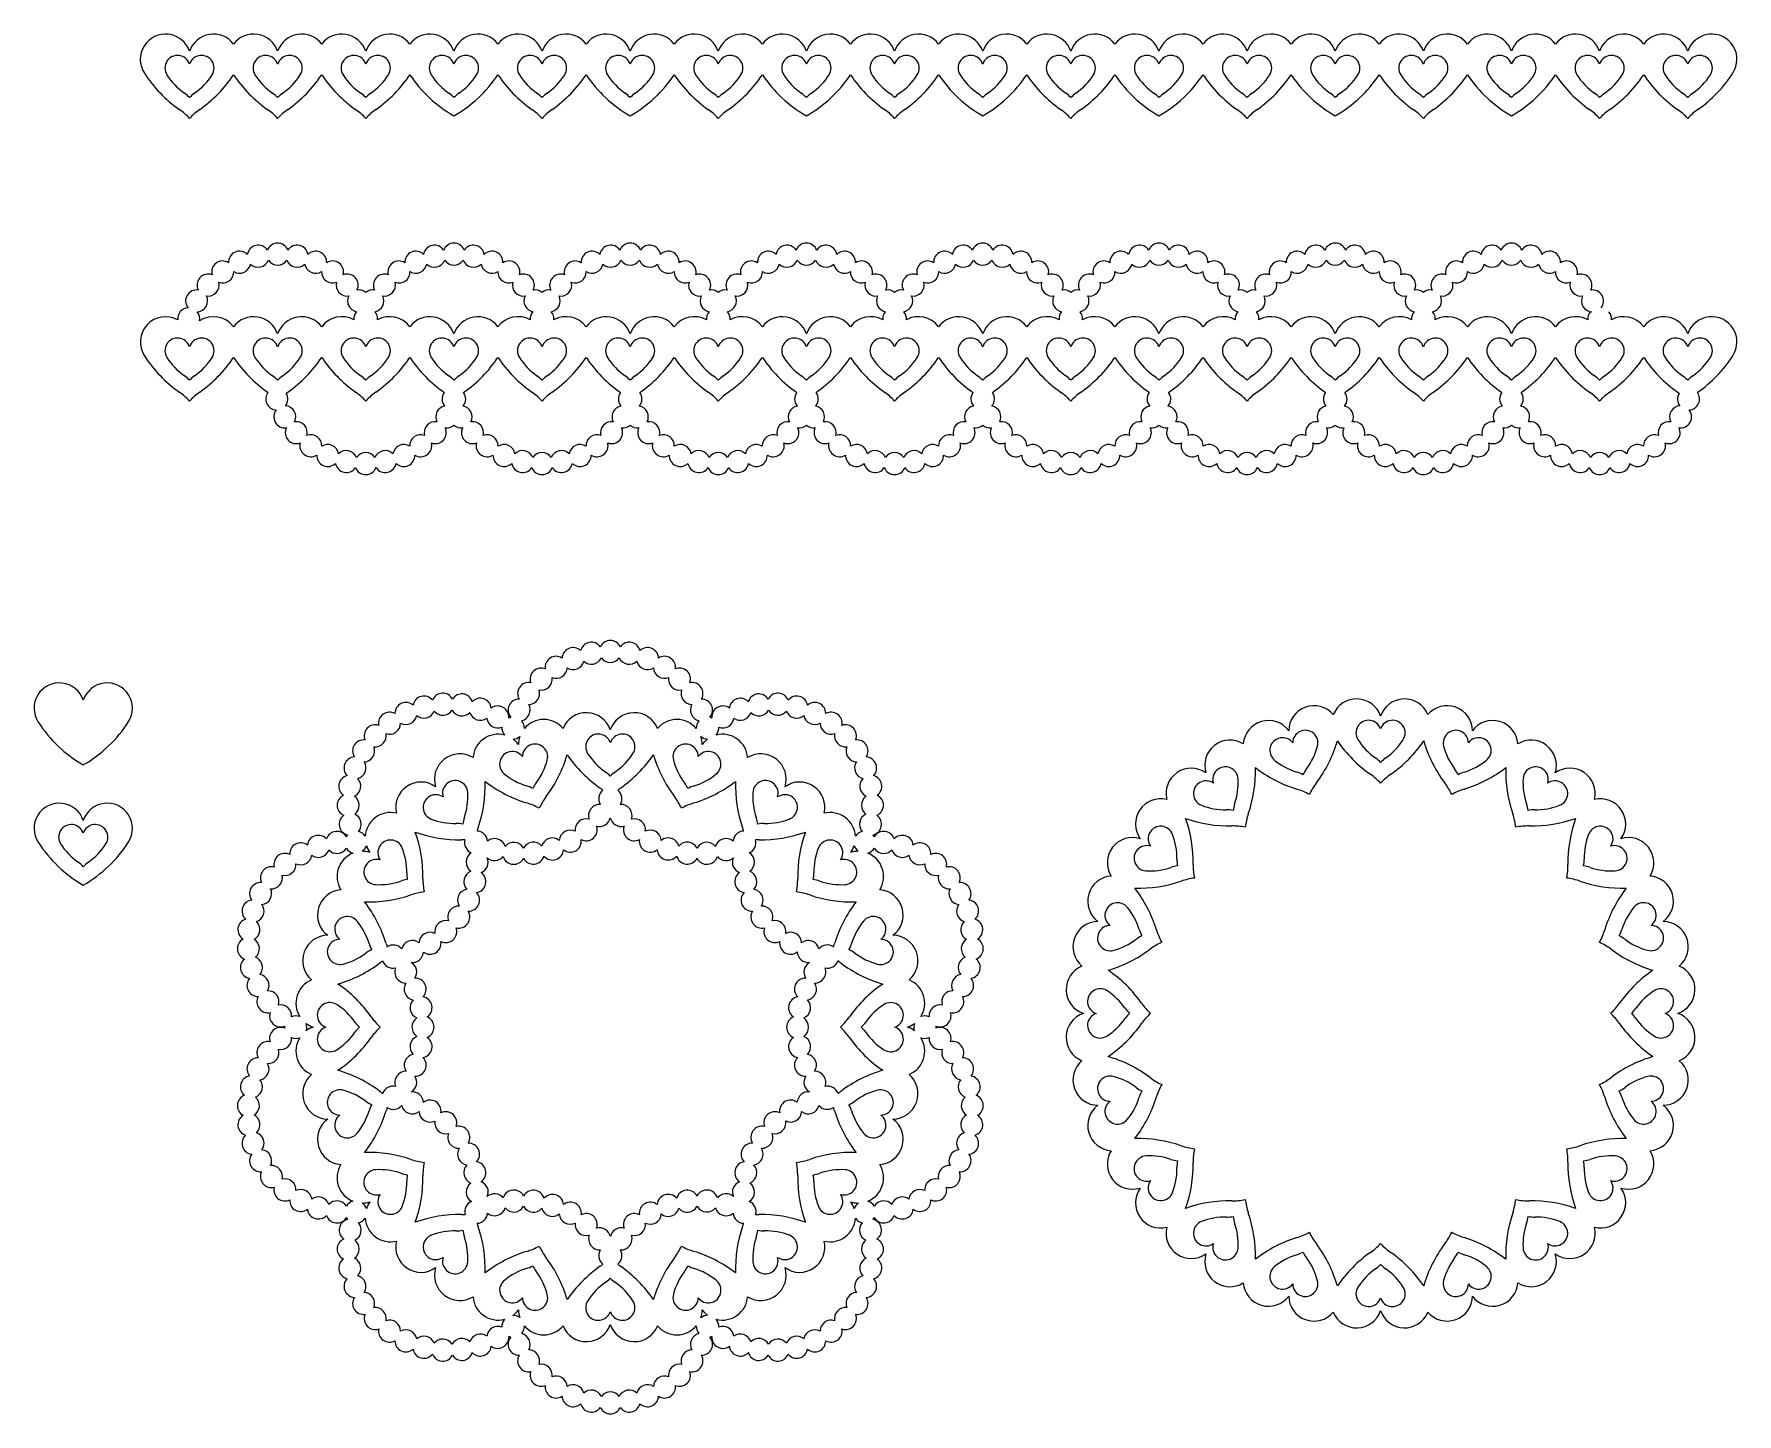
# Model space of a CAD drawing. Extents: x 203 to 512, y -161 to 90.
import ezdxf

# ---------------------------------------------------------------- set-up
doc = ezdxf.new("R2010")
doc.units = 0
doc.layers.get('0').update_dxf_attribs({"linetype": 'CONTINUOUS'})

msp = doc.modelspace()

# ---------------------------------------------------------------- linework, layer by layer
for p, q in [((288.887001, -34.39747), (289.263867, -34.275019)), ((325.403269, -34.275019), (325.780135, -34.39747)), ((259.416694, -55.960259), (259.64961, -55.639678)), ((355.017525, -55.639678), (355.250441, -55.960259)), ((248.249005, -90.727134), (248.249005, -90.330873)), ((366.418131, -90.330873), (366.418131, -90.727134)), ((259.64961, -125.418329), (259.416694, -125.097748)), ((355.250441, -125.097748), (355.017525, -125.418329)), ((289.263867, -146.782988), (288.887001, -146.660537)), ((325.780135, -146.660537), (325.403269, -146.782988))]:
    msp.add_line(p, q)
for centre, radius, start, end in [((226.589128, 85.139116), 4.585633, 18.551023, 213.191465), ((235.283862, 85.139116), 4.585633, 37.199203, 161.448977), ((242.589128, 85.139116), 4.585633, 18.551023, 142.800797), ((251.283862, 85.139116), 4.585633, 37.199203, 161.448977), ((258.589128, 85.139116), 4.585633, 18.551023, 142.800797), ((267.283862, 85.139116), 4.585633, 37.199203, 161.448977), ((274.589128, 85.139116), 4.585633, 18.551023, 142.800797), ((283.283862, 85.139116), 4.585633, 37.199203, 161.448977), ((290.589128, 85.139116), 4.585633, 18.551023, 142.800797), ((299.283862, 85.139116), 4.585633, 37.199203, 161.448977), ((306.589128, 85.139116), 4.585633, 18.551023, 142.800797), ((315.283862, 85.139116), 4.585633, 37.199203, 161.448977), ((322.589128, 85.139116), 4.585633, 18.551023, 142.800797), ((331.283862, 85.139116), 4.585633, 37.199203, 161.448977), ((338.589128, 85.139116), 4.585633, 18.551023, 142.800797), ((347.283862, 85.139116), 4.585633, 37.199203, 161.448977), ((354.589128, 85.139116), 4.585633, 18.551023, 142.800797), ((363.283862, 85.139116), 4.585633, 37.199203, 161.448977), ((370.589128, 85.139116), 4.585633, 18.551023, 142.800797), ((379.283862, 85.139116), 4.585633, 37.199203, 161.448977), ((386.589128, 85.139116), 4.585633, 18.551023, 142.800797), ((395.283862, 85.139116), 4.585633, 37.199203, 161.448977), ((402.589128, 85.139116), 4.585633, 18.551023, 142.800797), ((411.283862, 85.139116), 4.585633, 37.199203, 161.448977), ((418.589128, 85.139116), 4.585633, 18.551023, 142.800797), ((427.283862, 85.139116), 4.585633, 37.199203, 161.448977), ((434.589128, 85.139116), 4.585633, 18.551023, 142.800797), ((443.283862, 85.139116), 4.585633, 37.199203, 161.448977), ((450.589128, 85.139116), 4.585633, 18.551023, 142.800797), ((459.283862, 85.139116), 4.585633, 37.199203, 161.448977), ((466.589128, 85.139116), 4.585633, 18.551023, 142.800797), ((475.283862, 85.139116), 4.585633, 37.199203, 161.448977), ((482.589128, 85.139116), 4.585633, 18.551023, 142.800797), ((491.283862, 85.139116), 4.585633, 37.199203, 161.448977), ((498.589128, 85.139116), 4.585633, 18.551023, 142.800797), ((507.283862, 85.139116), 4.585633, 326.808535, 161.448977), ((228.762811, 83.55409), 2.292817, 18.551023, 212.200396), ((233.110178, 83.55409), 2.292817, 327.799604, 161.448977), ((244.762811, 83.55409), 2.292817, 18.551023, 212.200396), ((249.110178, 83.55409), 2.292817, 327.799604, 161.448977), ((260.762811, 83.55409), 2.292817, 18.551023, 212.200396), ((265.110178, 83.55409), 2.292817, 327.799604, 161.448977), ((276.762811, 83.55409), 2.292817, 18.551023, 212.200396), ((281.110178, 83.55409), 2.292817, 327.799604, 161.448977), ((292.762811, 83.55409), 2.292817, 18.551023, 212.200396), ((297.110178, 83.55409), 2.292817, 327.799604, 161.448977), ((308.762811, 83.55409), 2.292817, 18.551023, 212.200396), ((313.110178, 83.55409), 2.292817, 327.799604, 161.448977), ((324.762811, 83.55409), 2.292817, 18.551023, 212.200396), ((329.110178, 83.55409), 2.292817, 327.799604, 161.448977), ((340.762811, 83.55409), 2.292817, 18.551023, 212.200396), ((345.110178, 83.55409), 2.292817, 327.799604, 161.448977), ((356.762811, 83.55409), 2.292817, 18.551023, 212.200396), ((361.110178, 83.55409), 2.292817, 327.799604, 161.448977), ((372.762811, 83.55409), 2.292817, 18.551023, 212.200396), ((377.110178, 83.55409), 2.292817, 327.799604, 161.448977), ((388.762811, 83.55409), 2.292817, 18.551023, 212.200396), ((393.110178, 83.55409), 2.292817, 327.799604, 161.448977), ((404.762811, 83.55409), 2.292817, 18.551023, 212.200396), ((409.110178, 83.55409), 2.292817, 327.799604, 161.448977), ((420.762811, 83.55409), 2.292817, 18.551023, 212.200396), ((425.110178, 83.55409), 2.292817, 327.799604, 161.448977), ((436.762811, 83.55409), 2.292817, 18.551023, 212.200396), ((441.110178, 83.55409), 2.292817, 327.799604, 161.448977), ((452.762811, 83.55409), 2.292817, 18.551023, 212.200396), ((457.110178, 83.55409), 2.292817, 327.799604, 161.448977), ((468.762811, 83.55409), 2.292817, 18.551023, 212.200396), ((473.110178, 83.55409), 2.292817, 327.799604, 161.448977), ((484.762811, 83.55409), 2.292817, 18.551023, 212.200396), ((489.110178, 83.55409), 2.292817, 327.799604, 161.448977), ((500.762811, 83.55409), 2.292817, 18.551023, 212.200396), ((505.110178, 83.55409), 2.292817, 327.799604, 161.448977), ((242.750516, 95.512922), 23.789825, 212.791446, 234.934824), ((236.843505, 88.740993), 11.894913, 212.600414, 234.934824), ((225.029484, 88.740993), 11.894913, 305.065176, 327.399586), ((219.122474, 95.512922), 23.789825, 305.065176, 326.395517), ((258.750516, 95.512922), 23.789825, 213.604483, 234.934824), ((252.843505, 88.740993), 11.894913, 212.600414, 234.934824), ((241.029484, 88.740993), 11.894913, 305.065176, 327.399586), ((235.122474, 95.512922), 23.789825, 305.065176, 326.395517), ((274.750516, 95.512922), 23.789825, 213.604483, 234.934824), ((268.843505, 88.740993), 11.894913, 212.600414, 234.934824), ((257.029484, 88.740993), 11.894913, 305.065176, 327.399586), ((251.122474, 95.512922), 23.789825, 305.065176, 326.395517), ((290.750516, 95.512922), 23.789825, 213.604483, 240.224706), ((284.843505, 88.740993), 11.894913, 212.600414, 234.934824), ((267.122474, 95.512922), 23.789825, 299.775294, 326.395517), ((273.029484, 88.740993), 11.894913, 305.065176, 327.399586), ((306.750516, 95.512922), 23.789825, 213.604483, 234.934824), ((300.843505, 88.740993), 11.894913, 212.600414, 234.934824), ((289.029484, 88.740993), 11.894913, 305.065176, 327.399586), ((283.122474, 95.512922), 23.789825, 305.065176, 326.395517), ((322.750516, 95.512922), 23.789825, 213.604483, 240.224706), ((316.843505, 88.740993), 11.894913, 212.600414, 234.934824), ((299.122474, 95.512922), 23.789825, 299.775294, 326.395517), ((305.029484, 88.740993), 11.894913, 305.065176, 327.399586), ((338.750516, 95.512922), 23.789825, 213.604483, 234.934824), ((332.843505, 88.740993), 11.894913, 212.600414, 234.934824), ((321.029484, 88.740993), 11.894913, 305.065176, 327.399586), ((315.122474, 95.512922), 23.789825, 305.065176, 326.395517), ((354.750516, 95.512922), 23.789825, 213.604483, 240.224706), ((348.843505, 88.740993), 11.894913, 212.600414, 234.934824), ((331.122474, 95.512922), 23.789825, 299.775294, 326.395517), ((337.029484, 88.740993), 11.894913, 305.065176, 327.399586), ((370.750516, 95.512922), 23.789825, 213.604483, 234.934824), ((364.843505, 88.740993), 11.894913, 212.600414, 234.934824), ((353.029484, 88.740993), 11.894913, 305.065176, 327.399586), ((347.122474, 95.512922), 23.789825, 305.065176, 326.395517), ((386.750516, 95.512922), 23.789825, 213.604483, 240.224706), ((380.843505, 88.740993), 11.894913, 212.600414, 234.934824), ((363.122474, 95.512922), 23.789825, 299.775294, 326.395517), ((369.029484, 88.740993), 11.894913, 305.065176, 327.399586), ((402.750516, 95.512922), 23.789825, 213.604483, 234.934824), ((396.843505, 88.740993), 11.894913, 212.600414, 234.934824), ((385.029484, 88.740993), 11.894913, 305.065176, 327.399586), ((379.122474, 95.512922), 23.789825, 305.065176, 326.395517), ((418.750516, 95.512922), 23.789825, 213.604483, 240.224706), ((412.843505, 88.740993), 11.894913, 212.600414, 234.934824), ((395.122474, 95.512922), 23.789825, 299.775294, 326.395517), ((401.029484, 88.740993), 11.894913, 305.065176, 327.399586), ((434.750516, 95.512922), 23.789825, 213.604483, 234.934824), ((428.843505, 88.740993), 11.894913, 212.600414, 234.934824), ((417.029484, 88.740993), 11.894913, 305.065176, 327.399586), ((411.122474, 95.512922), 23.789825, 305.065176, 326.395517), ((450.750516, 95.512922), 23.789825, 213.604483, 240.224706), ((444.843505, 88.740993), 11.894913, 212.600414, 234.934824), ((427.122474, 95.512922), 23.789825, 299.775294, 326.395517), ((433.029484, 88.740993), 11.894913, 305.065176, 327.399586), ((466.750516, 95.512922), 23.789825, 213.604483, 234.934824), ((460.843505, 88.740993), 11.894913, 212.600414, 234.934824), ((449.029484, 88.740993), 11.894913, 305.065176, 327.399586), ((443.122474, 95.512922), 23.789825, 305.065176, 326.395517), ((482.750516, 95.512922), 23.789825, 213.604483, 240.224706), ((476.843505, 88.740993), 11.894913, 212.600414, 234.934824), ((459.122474, 95.512922), 23.789825, 299.775294, 326.395517), ((465.029484, 88.740993), 11.894913, 305.065176, 327.399586), ((498.750516, 95.512922), 23.789825, 213.604483, 234.934824), ((492.843505, 88.740993), 11.894913, 212.600414, 234.934824), ((481.029484, 88.740993), 11.894913, 305.065176, 327.399586), ((475.122474, 95.512922), 23.789825, 305.065176, 326.395517), ((514.750516, 95.512922), 23.789825, 213.604483, 234.934824), ((508.843505, 88.740993), 11.894913, 212.600414, 234.934824), ((497.029484, 88.740993), 11.894913, 305.065176, 327.399586), ((491.122474, 95.512922), 23.789825, 305.065176, 327.208554), ((226.537969, 74.088772), 6.018553, 43.04416, 54.770555), ((235.335021, 74.088772), 6.018553, 125.229445, 136.95584), ((242.537969, 74.088772), 6.018553, 43.04416, 54.770555), ((251.335021, 74.088772), 6.018553, 125.229445, 136.95584), ((258.537969, 74.088772), 6.018553, 43.04416, 54.770555), ((267.335021, 74.088772), 6.018553, 125.229445, 136.95584), ((274.537969, 74.088772), 6.018553, 43.04416, 54.770555), ((283.335021, 74.088772), 6.018553, 125.229445, 136.95584), ((290.537969, 74.088772), 6.018553, 43.04416, 54.770555), ((299.335021, 74.088772), 6.018553, 125.229445, 136.95584), ((306.537969, 74.088772), 6.018553, 43.04416, 54.770555), ((315.335021, 74.088772), 6.018553, 125.229445, 136.95584), ((322.537969, 74.088772), 6.018553, 43.04416, 54.770555), ((331.335021, 74.088772), 6.018553, 125.229445, 136.95584), ((338.537969, 74.088772), 6.018553, 43.04416, 54.770555), ((347.335021, 74.088772), 6.018553, 125.229445, 136.95584), ((354.537969, 74.088772), 6.018553, 43.04416, 54.770555), ((363.335021, 74.088772), 6.018553, 125.229445, 136.95584), ((370.537969, 74.088772), 6.018553, 43.04416, 54.770555), ((379.335021, 74.088772), 6.018553, 125.229445, 136.95584), ((386.537969, 74.088772), 6.018553, 43.04416, 54.770555), ((395.335021, 74.088772), 6.018553, 125.229445, 136.95584), ((402.537969, 74.088772), 6.018553, 43.04416, 54.770555), ((411.335021, 74.088772), 6.018553, 125.229445, 136.95584), ((418.537969, 74.088772), 6.018553, 43.04416, 54.770555), ((427.335021, 74.088772), 6.018553, 125.229445, 136.95584), ((434.537969, 74.088772), 6.018553, 43.04416, 54.770555), ((443.335021, 74.088772), 6.018553, 125.229445, 136.95584), ((450.537969, 74.088772), 6.018553, 43.04416, 54.770555), ((459.335021, 74.088772), 6.018553, 125.229445, 136.95584), ((466.537969, 74.088772), 6.018553, 43.04416, 54.770555), ((475.335021, 74.088772), 6.018553, 125.229445, 136.95584), ((482.537969, 74.088772), 6.018553, 43.04416, 54.770555), ((491.335021, 74.088772), 6.018553, 125.229445, 136.95584), ((498.537969, 74.088772), 6.018553, 43.04416, 54.770555), ((507.335021, 74.088772), 6.018553, 125.229445, 136.95584), ((222.139443, 66.20848), 12.037105, 43.04416, 54.770555), ((239.733546, 66.20848), 12.037105, 125.229445, 136.95584), ((238.139443, 66.20848), 12.037105, 43.04416, 54.770555), ((255.733546, 66.20848), 12.037105, 125.229445, 136.95584), ((254.139443, 66.20848), 12.037105, 43.04416, 54.770555), ((271.733546, 66.20848), 12.037105, 125.229445, 136.95584), ((286.139443, 66.20848), 12.037105, 43.04416, 54.770555), ((303.733546, 66.20848), 12.037105, 125.229445, 136.95584), ((318.139443, 66.20848), 12.037105, 43.04416, 54.770555), ((335.733546, 66.20848), 12.037105, 125.229445, 136.95584), ((350.139443, 66.20848), 12.037105, 43.04416, 54.770555), ((367.733546, 66.20848), 12.037105, 125.229445, 136.95584), ((382.139443, 66.20848), 12.037105, 43.04416, 54.770555), ((399.733546, 66.20848), 12.037105, 125.229445, 136.95584), ((414.139443, 66.20848), 12.037105, 43.04416, 54.770555), ((431.733546, 66.20848), 12.037105, 125.229445, 136.95584), ((446.139443, 66.20848), 12.037105, 43.04416, 54.770555), ((463.733546, 66.20848), 12.037105, 125.229445, 136.95584), ((478.139443, 66.20848), 12.037105, 43.04416, 54.770555), ((495.733546, 66.20848), 12.037105, 125.229445, 136.95584), ((494.139443, 66.20848), 12.037105, 43.04416, 54.770555), ((511.733546, 66.20848), 12.037105, 125.229445, 136.95584), ((240.030389, 48.314301), 2, 45.450379, 182.549621), ((243.406298, 49.4112), 2, 33.450379, 170.549621), ((246.936495, 49.782239), 2, 21.450379, 158.549621), ((250.466691, 49.4112), 2, 9.450379, 146.549621), ((253.842601, 48.314301), 2, 357.450379, 134.549621), ((272.030389, 48.314301), 2, 45.450379, 182.549621), ((275.406298, 49.4112), 2, 33.450379, 170.549621), ((278.936495, 49.782239), 2, 21.450379, 158.549621), ((282.466691, 49.4112), 2, 9.450379, 146.549621), ((285.842601, 48.314301), 2, 357.450379, 134.549621), ((304.030389, 48.314301), 2, 45.450379, 182.549621), ((307.406298, 49.4112), 2, 33.450379, 170.549621), ((310.936495, 49.782239), 2, 21.450379, 158.549621), ((314.466691, 49.4112), 2, 9.450379, 146.549621), ((317.842601, 48.314301), 2, 357.450379, 134.549621), ((336.030389, 48.314301), 2, 45.450379, 182.549621), ((339.406298, 49.4112), 2, 33.450379, 170.549621), ((342.936495, 49.782239), 2, 21.450379, 158.549621), ((346.466691, 49.4112), 2, 9.450379, 146.549621), ((349.842601, 48.314301), 2, 357.450379, 134.549621), ((368.030389, 48.314301), 2, 45.450379, 182.549621), ((371.406298, 49.4112), 2, 33.450379, 170.549621), ((374.936495, 49.782239), 2, 21.450379, 158.549621), ((378.466691, 49.4112), 2, 9.450379, 146.549621), ((381.842601, 48.314301), 2, 357.450379, 134.549621), ((400.030389, 48.314301), 2, 45.450379, 182.549621), ((403.406298, 49.4112), 2, 33.450379, 170.549621), ((406.936495, 49.782239), 2, 21.450379, 158.549621), ((410.466691, 49.4112), 2, 9.450379, 146.549621), ((413.842601, 48.314301), 2, 357.450379, 134.549621), ((432.030389, 48.314301), 2, 45.450379, 182.549621), ((435.406298, 49.4112), 2, 33.450379, 170.549621), ((438.936495, 49.782239), 2, 21.450379, 158.549621), ((442.466691, 49.4112), 2, 9.450379, 146.549621), ((445.842601, 48.314301), 2, 357.450379, 134.549621), ((464.030389, 48.314301), 2, 45.450379, 182.549621), ((467.406298, 49.4112), 2, 33.450379, 170.549621), ((470.936495, 49.782239), 2, 21.450379, 158.549621), ((474.466691, 49.4112), 2, 9.450379, 146.549621), ((477.842601, 48.314301), 2, 357.450379, 134.549621), ((236.956309, 46.53948), 2, 57.450379, 194.549621), ((236.956309, 46.53948), 2, 249.450379, 2.549621), ((240.030389, 48.314301), 2, 237.450379, 350.549621), ((243.406298, 49.4112), 2, 225.450379, 338.549621), ((246.936495, 49.782239), 2, 213.450379, 326.549621), ((250.466691, 49.4112), 2, 201.450379, 314.549621), ((253.842601, 48.314301), 2, 189.450379, 302.549621), ((256.916681, 46.53948), 2, 177.450379, 290.549621), ((256.916681, 46.53948), 2, 345.450379, 122.549621), ((268.956309, 46.53948), 2, 57.450379, 194.549621), ((268.956309, 46.53948), 2, 249.450379, 2.549621), ((272.030389, 48.314301), 2, 237.450379, 350.549621), ((275.406298, 49.4112), 2, 225.450379, 338.549621), ((278.936495, 49.782239), 2, 213.450379, 326.549621), ((282.466691, 49.4112), 2, 201.450379, 314.549621), ((285.842601, 48.314301), 2, 189.450379, 302.549621), ((288.916681, 46.53948), 2, 177.450379, 290.549621), ((288.916681, 46.53948), 2, 345.450379, 122.549621), ((300.956309, 46.53948), 2, 57.450379, 194.549621), ((300.956309, 46.53948), 2, 249.450379, 2.549621), ((304.030389, 48.314301), 2, 237.450379, 350.549621), ((307.406298, 49.4112), 2, 225.450379, 338.549621), ((310.936495, 49.782239), 2, 213.450379, 326.549621), ((314.466691, 49.4112), 2, 201.450379, 314.549621), ((317.842601, 48.314301), 2, 189.450379, 302.549621), ((320.916681, 46.53948), 2, 177.450379, 290.549621), ((320.916681, 46.53948), 2, 345.450379, 122.549621), ((332.956309, 46.53948), 2, 57.450379, 194.549621), ((332.956309, 46.53948), 2, 249.450379, 2.549621), ((336.030389, 48.314301), 2, 237.450379, 350.549621), ((339.406298, 49.4112), 2, 225.450379, 338.549621), ((342.936495, 49.782239), 2, 213.450379, 326.549621), ((346.466691, 49.4112), 2, 201.450379, 314.549621), ((349.842601, 48.314301), 2, 189.450379, 302.549621), ((352.916681, 46.53948), 2, 177.450379, 290.549621), ((352.916681, 46.53948), 2, 345.450379, 122.549621), ((364.956309, 46.53948), 2, 57.450379, 194.549621), ((364.956309, 46.53948), 2, 249.450379, 2.549621), ((368.030389, 48.314301), 2, 237.450379, 350.549621), ((371.406298, 49.4112), 2, 225.450379, 338.549621), ((374.936495, 49.782239), 2, 213.450379, 326.549621), ((378.466691, 49.4112), 2, 201.450379, 314.549621), ((381.842601, 48.314301), 2, 189.450379, 302.549621), ((384.916681, 46.53948), 2, 177.450379, 290.549621), ((384.916681, 46.53948), 2, 345.450379, 122.549621), ((396.956309, 46.53948), 2, 57.450379, 194.549621), ((396.956309, 46.53948), 2, 249.450379, 2.549621), ((400.030389, 48.314301), 2, 237.450379, 350.549621), ((403.406298, 49.4112), 2, 225.450379, 338.549621), ((406.936495, 49.782239), 2, 213.450379, 326.549621), ((410.466691, 49.4112), 2, 201.450379, 314.549621), ((413.842601, 48.314301), 2, 189.450379, 302.549621), ((416.916681, 46.53948), 2, 177.450379, 290.549621), ((416.916681, 46.53948), 2, 345.450379, 122.549621), ((428.956309, 46.53948), 2, 57.450379, 194.549621), ((428.956309, 46.53948), 2, 249.450379, 2.549621), ((432.030389, 48.314301), 2, 237.450379, 350.549621), ((435.406298, 49.4112), 2, 225.450379, 338.549621), ((438.936495, 49.782239), 2, 213.450379, 326.549621), ((442.466691, 49.4112), 2, 201.450379, 314.549621), ((445.842601, 48.314301), 2, 189.450379, 302.549621), ((448.916681, 46.53948), 2, 177.450379, 290.549621), ((448.916681, 46.53948), 2, 345.450379, 122.549621), ((460.956309, 46.53948), 2, 57.450379, 194.549621), ((460.956309, 46.53948), 2, 249.450379, 2.549621), ((464.030389, 48.314301), 2, 237.450379, 350.549621), ((467.406298, 49.4112), 2, 225.450379, 338.549621), ((470.936495, 49.782239), 2, 213.450379, 326.549621), ((474.466691, 49.4112), 2, 201.450379, 314.549621), ((477.842601, 48.314301), 2, 189.450379, 302.549621), ((480.916681, 46.53948), 2, 177.450379, 290.549621), ((480.916681, 46.53948), 2, 345.450379, 122.549621), ((232.231984, 41.292586), 2, 81.450379, 218.549621), ((234.318411, 44.164306), 2, 69.450379, 206.549621), ((234.318411, 44.164306), 2, 261.450379, 14.549621), ((259.554578, 44.164306), 2, 165.450379, 278.549621), ((259.554578, 44.164306), 2, 333.450379, 110.549621), ((261.641005, 41.292586), 2, 49.628224, 98.549621), ((264.231984, 41.292586), 2, 81.450379, 130.371776), ((266.318411, 44.164306), 2, 69.450379, 206.549621), ((266.318411, 44.164306), 2, 261.450379, 14.549621), ((291.554578, 44.164306), 2, 165.450379, 278.549621), ((291.554578, 44.164306), 2, 333.450379, 110.549621), ((293.641005, 41.292586), 2, 49.628224, 98.549621), ((296.231984, 41.292586), 2, 81.450379, 130.371776), ((298.318411, 44.164306), 2, 69.450379, 206.549621), ((298.318411, 44.164306), 2, 261.450379, 14.549621), ((323.554578, 44.164306), 2, 165.450379, 278.549621), ((323.554578, 44.164306), 2, 333.450379, 110.549621), ((325.641005, 41.292586), 2, 49.628224, 98.549621), ((328.231984, 41.292586), 2, 81.450379, 130.371776), ((330.318411, 44.164306), 2, 69.450379, 206.549621), ((330.318411, 44.164306), 2, 261.450379, 14.549621), ((355.554578, 44.164306), 2, 165.450379, 278.549621), ((355.554578, 44.164306), 2, 333.450379, 110.549621), ((357.641005, 41.292586), 2, 49.628224, 98.549621), ((360.231984, 41.292586), 2, 81.450379, 130.371776), ((362.318411, 44.164306), 2, 69.450379, 206.549621), ((362.318411, 44.164306), 2, 261.450379, 14.549621), ((387.554578, 44.164306), 2, 165.450379, 278.549621), ((387.554578, 44.164306), 2, 333.450379, 110.549621), ((389.641005, 41.292586), 2, 49.628224, 98.549621), ((392.231984, 41.292586), 2, 81.450379, 130.371776), ((394.318411, 44.164306), 2, 69.450379, 206.549621), ((394.318411, 44.164306), 2, 261.450379, 14.549621), ((419.554578, 44.164306), 2, 165.450379, 278.549621), ((419.554578, 44.164306), 2, 333.450379, 110.549621), ((421.641005, 41.292586), 2, 49.628224, 98.549621), ((424.231984, 41.292586), 2, 81.450379, 130.371776), ((426.318411, 44.164306), 2, 69.450379, 206.549621), ((426.318411, 44.164306), 2, 261.450379, 14.549621), ((451.554578, 44.164306), 2, 165.450379, 278.549621), ((451.554578, 44.164306), 2, 333.450379, 110.549621), ((453.641005, 41.292586), 2, 49.628224, 98.549621), ((456.231984, 41.292586), 2, 81.450379, 130.371776), ((458.318411, 44.164306), 2, 69.450379, 206.549621), ((458.318411, 44.164306), 2, 261.450379, 14.549621), ((483.554578, 44.164306), 2, 165.450379, 278.549621), ((483.554578, 44.164306), 2, 333.450379, 110.549621), ((485.641005, 41.292586), 2, 321.450379, 98.549621), ((232.231984, 41.292586), 2, 273.450379, 26.549621), ((261.641005, 41.292586), 2, 153.450379, 258.790866), ((264.231984, 41.292586), 2, 281.209134, 26.549621), ((293.641005, 41.292586), 2, 153.450379, 258.790866), ((296.231984, 41.292586), 2, 281.209134, 26.549621), ((325.641005, 41.292586), 2, 153.450379, 258.790866), ((328.231984, 41.292586), 2, 281.209134, 26.549621), ((357.641005, 41.292586), 2, 153.450379, 258.790866), ((360.231984, 41.292586), 2, 281.209134, 26.549621), ((389.641005, 41.292586), 2, 153.450379, 258.790866), ((392.231984, 41.292586), 2, 281.209134, 26.549621), ((421.641005, 41.292586), 2, 153.450379, 258.790866), ((424.231984, 41.292586), 2, 281.209134, 26.549621), ((453.641005, 41.292586), 2, 153.450379, 258.790866), ((456.231984, 41.292586), 2, 281.209134, 26.549621), ((485.641005, 41.292586), 2, 153.450379, 266.549621), ((226.589128, 33.836781), 4.585633, 61.208533, 213.191465), ((230.788215, 38.049827), 2, 93.450379, 185.574941), ((230.788215, 38.049827), 2, 348.715637, 38.549621), ((235.283862, 33.836781), 4.585633, 37.199203, 123.549914), ((242.589128, 33.836781), 4.585633, 18.551023, 142.800797), ((251.283862, 33.836781), 4.585633, 37.199203, 161.448977), ((258.589128, 33.836781), 4.585633, 61.208533, 142.800797), ((262.788215, 38.049827), 2, 140.174221, 185.574941), ((263.084775, 38.049827), 2, 354.425059, 39.825779), ((267.283862, 33.836781), 4.585633, 37.199203, 118.791467), ((274.589128, 33.836781), 4.585633, 18.551023, 142.800797), ((283.283862, 33.836781), 4.585633, 37.199203, 161.448977), ((290.589128, 33.836781), 4.585633, 61.208533, 142.800797), ((294.788215, 38.049827), 2, 140.174221, 185.574941), ((295.084775, 38.049827), 2, 354.425059, 39.825779), ((299.283862, 33.836781), 4.585633, 37.199203, 118.791467), ((306.589128, 33.836781), 4.585633, 18.551023, 142.800797), ((315.283862, 33.836781), 4.585633, 37.199203, 161.448977), ((322.589128, 33.836781), 4.585633, 61.208533, 142.800797), ((326.788215, 38.049827), 2, 140.174221, 185.574941), ((327.084775, 38.049827), 2, 354.425059, 39.825779), ((331.283862, 33.836781), 4.585633, 37.199203, 118.791467), ((338.589128, 33.836781), 4.585633, 18.551023, 142.800797), ((347.283862, 33.836781), 4.585633, 37.199203, 161.448977), ((354.589128, 33.836781), 4.585633, 61.208533, 142.800797), ((358.788215, 38.049827), 2, 140.174221, 185.574941), ((359.084775, 38.049827), 2, 354.425059, 39.825779), ((363.283862, 33.836781), 4.585633, 37.199203, 118.791467), ((370.589128, 33.836781), 4.585633, 18.551023, 142.800797), ((379.283862, 33.836781), 4.585633, 37.199203, 161.448977), ((386.589128, 33.836781), 4.585633, 61.208533, 142.800797), ((390.788215, 38.049827), 2, 140.174221, 185.574941), ((391.084775, 38.049827), 2, 354.425059, 39.825779), ((395.283862, 33.836781), 4.585633, 37.199203, 118.791467), ((402.589128, 33.836781), 4.585633, 18.551023, 142.800797), ((411.283862, 33.836781), 4.585633, 37.199203, 161.448977), ((418.589128, 33.836781), 4.585633, 61.208533, 142.800797), ((422.788215, 38.049827), 2, 140.174221, 185.574941), ((423.084775, 38.049827), 2, 354.425059, 39.825779), ((427.283862, 33.836781), 4.585633, 37.199203, 118.791467), ((434.589128, 33.836781), 4.585633, 18.551023, 142.800797), ((443.283862, 33.836781), 4.585633, 37.199203, 161.448977), ((450.589128, 33.836781), 4.585633, 61.208533, 142.800797), ((454.788215, 38.049827), 2, 140.174221, 185.574941), ((455.084775, 38.049827), 2, 354.425059, 39.825779), ((459.283862, 33.836781), 4.585633, 37.199203, 118.791467), ((466.589128, 33.836781), 4.585633, 18.551023, 142.800797), ((475.283862, 33.836781), 4.585633, 37.199203, 161.448977), ((482.589128, 33.836781), 4.585633, 61.208533, 142.800797), ((486.788215, 38.049827), 2, 140.174221, 185.574941), ((487.084775, 38.049827), 2, 354.425059, 39.825779), ((491.283862, 33.836781), 4.585633, 37.199203, 118.791467), ((498.589128, 33.836781), 4.585633, 18.551023, 142.800797), ((507.283862, 33.836781), 4.585633, 326.808535, 161.448977), ((228.762811, 32.251756), 2.292817, 18.551023, 212.200396), ((233.110178, 32.251756), 2.292817, 327.799604, 161.448977), ((244.762811, 32.251756), 2.292817, 18.551023, 212.200396), ((249.110178, 32.251756), 2.292817, 327.799604, 161.448977), ((260.762811, 32.251756), 2.292817, 18.551023, 212.200396), ((265.110178, 32.251756), 2.292817, 327.799604, 161.448977), ((276.762811, 32.251756), 2.292817, 18.551023, 212.200396), ((281.110178, 32.251756), 2.292817, 327.799604, 161.448977), ((292.762811, 32.251756), 2.292817, 18.551023, 212.200396), ((297.110178, 32.251756), 2.292817, 327.799604, 161.448977), ((308.762811, 32.251756), 2.292817, 18.551023, 212.200396), ((313.110178, 32.251756), 2.292817, 327.799604, 161.448977), ((324.762811, 32.251756), 2.292817, 18.551023, 212.200396), ((329.110178, 32.251756), 2.292817, 327.799604, 161.448977), ((340.762811, 32.251756), 2.292817, 18.551023, 212.200396), ((345.110178, 32.251756), 2.292817, 327.799604, 161.448977), ((356.762811, 32.251756), 2.292817, 18.551023, 212.200396), ((361.110178, 32.251756), 2.292817, 327.799604, 161.448977), ((372.762811, 32.251756), 2.292817, 18.551023, 212.200396), ((377.110178, 32.251756), 2.292817, 327.799604, 161.448977), ((388.762811, 32.251756), 2.292817, 18.551023, 212.200396), ((393.110178, 32.251756), 2.292817, 327.799604, 161.448977), ((404.762811, 32.251756), 2.292817, 18.551023, 212.200396), ((409.110178, 32.251756), 2.292817, 327.799604, 161.448977), ((420.762811, 32.251756), 2.292817, 18.551023, 212.200396), ((425.110178, 32.251756), 2.292817, 327.799604, 161.448977), ((436.762811, 32.251756), 2.292817, 18.551023, 212.200396), ((441.110178, 32.251756), 2.292817, 327.799604, 161.448977), ((452.762811, 32.251756), 2.292817, 18.551023, 212.200396), ((457.110178, 32.251756), 2.292817, 327.799604, 161.448977), ((468.762811, 32.251756), 2.292817, 18.551023, 212.200396), ((473.110178, 32.251756), 2.292817, 327.799604, 161.448977), ((484.762811, 32.251756), 2.292817, 18.551023, 212.200396), ((489.110178, 32.251756), 2.292817, 327.799604, 161.448977), ((500.762811, 32.251756), 2.292817, 18.551023, 212.200396), ((505.110178, 32.251756), 2.292817, 327.799604, 161.448977), ((242.750516, 44.210587), 23.789825, 212.791446, 234.934824), ((236.843505, 37.438659), 11.894913, 212.600414, 234.934824), ((225.029484, 37.438659), 11.894913, 305.065176, 327.399586), ((219.122474, 44.210587), 23.789825, 305.065176, 326.395517), ((258.750516, 44.210587), 23.789825, 213.604483, 234.934824), ((252.843505, 37.438659), 11.894913, 212.600414, 234.934824), ((241.029484, 37.438659), 11.894913, 305.065176, 327.399586), ((235.122474, 44.210587), 23.789825, 305.065176, 326.395517), ((274.750516, 44.210587), 23.789825, 213.604483, 234.934824), ((268.843505, 37.438659), 11.894913, 212.600414, 234.934824), ((257.029484, 37.438659), 11.894913, 305.065176, 327.399586), ((251.122474, 44.210587), 23.789825, 305.065176, 326.395517), ((290.750516, 44.210587), 23.789825, 213.604483, 235.201255), ((284.843505, 37.438659), 11.894913, 212.600414, 234.934824), ((273.029484, 37.438659), 11.894913, 305.065176, 327.399586), ((267.122474, 44.210587), 23.789825, 304.798745, 326.395517), ((306.750516, 44.210587), 23.789825, 213.604483, 234.934824), ((300.843505, 37.438659), 11.894913, 212.600414, 234.934824), ((289.029484, 37.438659), 11.894913, 305.065176, 327.399586), ((283.122474, 44.210587), 23.789825, 305.065176, 326.395517), ((322.750516, 44.210587), 23.789825, 213.604483, 235.201255), ((316.843505, 37.438659), 11.894913, 212.600414, 234.934824), ((305.029484, 37.438659), 11.894913, 305.065176, 327.399586), ((299.122474, 44.210587), 23.789825, 304.798745, 326.395517), ((338.750516, 44.210587), 23.789825, 213.604483, 234.934824), ((332.843505, 37.438659), 11.894913, 212.600414, 234.934824), ((321.029484, 37.438659), 11.894913, 305.065176, 327.399586), ((315.122474, 44.210587), 23.789825, 305.065176, 326.395517), ((354.750516, 44.210587), 23.789825, 213.604483, 235.201255), ((348.843505, 37.438659), 11.894913, 212.600414, 234.934824), ((337.029484, 37.438659), 11.894913, 305.065176, 327.399586), ((331.122474, 44.210587), 23.789825, 304.798745, 326.395517), ((370.750516, 44.210587), 23.789825, 213.604483, 234.934824), ((364.843505, 37.438659), 11.894913, 212.600414, 234.934824), ((353.029484, 37.438659), 11.894913, 305.065176, 327.399586), ((347.122474, 44.210587), 23.789825, 305.065176, 326.395517), ((386.750516, 44.210587), 23.789825, 213.604483, 235.201255), ((380.843505, 37.438659), 11.894913, 212.600414, 234.934824), ((369.029484, 37.438659), 11.894913, 305.065176, 327.399586), ((363.122474, 44.210587), 23.789825, 304.798745, 326.395517), ((402.750516, 44.210587), 23.789825, 213.604483, 234.934824), ((396.843505, 37.438659), 11.894913, 212.600414, 234.934824), ((385.029484, 37.438659), 11.894913, 305.065176, 327.399586), ((379.122474, 44.210587), 23.789825, 305.065176, 326.395517), ((418.750516, 44.210587), 23.789825, 213.604483, 235.201255), ((412.843505, 37.438659), 11.894913, 212.600414, 234.934824), ((401.029484, 37.438659), 11.894913, 305.065176, 327.399586), ((395.122474, 44.210587), 23.789825, 304.798745, 326.395517), ((434.750516, 44.210587), 23.789825, 213.604483, 234.934824), ((428.843505, 37.438659), 11.894913, 212.600414, 234.934824), ((417.029484, 37.438659), 11.894913, 305.065176, 327.399586), ((411.122474, 44.210587), 23.789825, 305.065176, 326.395517), ((450.750516, 44.210587), 23.789825, 213.604483, 235.201255), ((444.843505, 37.438659), 11.894913, 212.600414, 234.934824), ((433.029484, 37.438659), 11.894913, 305.065176, 327.399586), ((427.122474, 44.210587), 23.789825, 304.798745, 326.395517), ((466.750516, 44.210587), 23.789825, 213.604483, 234.934824), ((460.843505, 37.438659), 11.894913, 212.600414, 234.934824), ((449.029484, 37.438659), 11.894913, 305.065176, 327.399586), ((443.122474, 44.210587), 23.789825, 305.065176, 326.395517), ((482.750516, 44.210587), 23.789825, 213.604483, 235.201255), ((476.843505, 37.438659), 11.894913, 212.600414, 234.934824), ((465.029484, 37.438659), 11.894913, 305.065176, 327.399586), ((459.122474, 44.210587), 23.789825, 304.798745, 326.395517), ((498.750516, 44.210587), 23.789825, 213.604483, 234.934824), ((492.843505, 37.438659), 11.894913, 212.600414, 234.934824), ((481.029484, 37.438659), 11.894913, 305.065176, 327.399586), ((475.122474, 44.210587), 23.789825, 305.065176, 326.395517), ((514.750516, 44.210587), 23.789825, 213.604483, 234.934824), ((508.843505, 37.438659), 11.894913, 212.600414, 234.934824), ((497.029484, 37.438659), 11.894913, 305.065176, 327.399586), ((491.122474, 44.210587), 23.789825, 305.065176, 327.208554), ((222.139443, 14.906145), 12.037105, 43.04416, 54.770555), ((226.537969, 22.786438), 6.018553, 43.04416, 54.770555), ((235.335021, 22.786438), 6.018553, 125.229445, 136.95584), ((239.733546, 14.906145), 12.037105, 125.229445, 136.95584), ((238.139443, 14.906145), 12.037105, 54.244072, 54.770555), ((242.537969, 22.786438), 6.018553, 43.04416, 54.770555), ((251.335021, 22.786438), 6.018553, 125.229445, 136.95584), ((255.733546, 14.906145), 12.037105, 125.229445, 126.932728), ((254.139443, 14.906145), 12.037105, 43.04416, 54.770555), ((258.537969, 22.786438), 6.018553, 43.04416, 54.770555), ((267.335021, 22.786438), 6.018553, 125.229445, 136.95584), ((271.733546, 14.906145), 12.037105, 125.229445, 136.95584), ((274.537969, 22.786438), 6.018553, 43.04416, 54.770555), ((283.335021, 22.786438), 6.018553, 125.229445, 136.95584), ((286.139443, 14.906145), 12.037105, 43.04416, 54.770555), ((290.537969, 22.786438), 6.018553, 43.04416, 54.770555), ((299.335021, 22.786438), 6.018553, 125.229445, 136.95584), ((303.733546, 14.906145), 12.037105, 125.229445, 136.95584), ((306.537969, 22.786438), 6.018553, 43.04416, 54.770555), ((315.335021, 22.786438), 6.018553, 125.229445, 136.95584), ((318.139443, 14.906145), 12.037105, 43.04416, 54.770555), ((322.537969, 22.786438), 6.018553, 43.04416, 54.770555), ((331.335021, 22.786438), 6.018553, 125.229445, 136.95584), ((335.733546, 14.906145), 12.037105, 125.229445, 136.95584), ((338.537969, 22.786438), 6.018553, 43.04416, 54.770555), ((347.335021, 22.786438), 6.018553, 125.229445, 136.95584), ((350.139443, 14.906145), 12.037105, 43.04416, 54.770555), ((354.537969, 22.786438), 6.018553, 43.04416, 54.770555), ((363.335021, 22.786438), 6.018553, 125.229445, 136.95584), ((367.733546, 14.906145), 12.037105, 125.229445, 136.95584), ((370.537969, 22.786438), 6.018553, 43.04416, 54.770555), ((379.335021, 22.786438), 6.018553, 125.229445, 136.95584), ((382.139443, 14.906145), 12.037105, 43.04416, 54.770555), ((386.537969, 22.786438), 6.018553, 43.04416, 54.770555), ((395.335021, 22.786438), 6.018553, 125.229445, 136.95584), ((399.733546, 14.906145), 12.037105, 125.229445, 136.95584), ((402.537969, 22.786438), 6.018553, 43.04416, 54.770555), ((411.335021, 22.786438), 6.018553, 125.229445, 136.95584), ((414.139443, 14.906145), 12.037105, 43.04416, 54.770555), ((418.537969, 22.786438), 6.018553, 43.04416, 54.770555), ((427.335021, 22.786438), 6.018553, 125.229445, 136.95584), ((431.733546, 14.906145), 12.037105, 125.229445, 136.95584), ((434.537969, 22.786438), 6.018553, 43.04416, 54.770555), ((443.335021, 22.786438), 6.018553, 125.229445, 136.95584), ((446.139443, 14.906145), 12.037105, 43.04416, 54.770555), ((450.537969, 22.786438), 6.018553, 43.04416, 54.770555), ((459.335021, 22.786438), 6.018553, 125.229445, 136.95584), ((463.733546, 14.906145), 12.037105, 125.229445, 136.95584), ((466.537969, 22.786438), 6.018553, 43.04416, 54.770555), ((475.335021, 22.786438), 6.018553, 125.229445, 136.95584), ((478.139443, 14.906145), 12.037105, 43.04416, 54.770555), ((482.537969, 22.786438), 6.018553, 43.04416, 54.770555), ((491.335021, 22.786438), 6.018553, 125.229445, 136.95584), ((495.733546, 14.906145), 12.037105, 125.229445, 136.95584), ((494.139443, 14.906145), 12.037105, 53.067272, 54.770555), ((498.537969, 22.786438), 6.018553, 43.04416, 54.770555), ((507.335021, 22.786438), 6.018553, 125.229445, 136.95584), ((511.733546, 14.906145), 12.037105, 125.229445, 125.755928), ((246.788215, 23.494802), 2, 143.856579, 266.549621), ((246.788215, 23.494802), 2, 321.450379, 31.101176), ((248.231984, 20.252043), 2, 333.450379, 86.549621), ((277.641005, 20.252043), 2, 101.209134, 206.549621), ((278.788215, 23.494802), 2, 143.825562, 219.825779), ((280.231984, 20.252043), 2, 333.450379, 78.790866), ((279.084775, 23.494802), 2, 320.174221, 36.174438), ((309.641005, 20.252043), 2, 101.209134, 206.549621), ((310.788215, 23.494802), 2, 143.825562, 219.825779), ((312.231984, 20.252043), 2, 333.450379, 78.790866), ((311.084775, 23.494802), 2, 320.174221, 36.174438), ((341.641005, 20.252043), 2, 101.209134, 206.549621), ((342.788215, 23.494802), 2, 143.825562, 219.825779), ((344.231984, 20.252043), 2, 333.450379, 78.790866), ((343.084775, 23.494802), 2, 320.174221, 36.174438), ((373.641005, 20.252043), 2, 101.209134, 206.549621), ((374.788215, 23.494802), 2, 143.825562, 219.825779), ((376.231984, 20.252043), 2, 333.450379, 78.790866), ((375.084775, 23.494802), 2, 320.174221, 36.174438), ((405.641005, 20.252043), 2, 101.209134, 206.549621), ((406.788215, 23.494802), 2, 143.825562, 219.825779), ((408.231984, 20.252043), 2, 333.450379, 78.790866), ((407.084775, 23.494802), 2, 320.174221, 36.174438), ((437.641005, 20.252043), 2, 101.209134, 206.549621), ((438.788215, 23.494802), 2, 143.825562, 219.825779), ((440.231984, 20.252043), 2, 333.450379, 78.790866), ((439.084775, 23.494802), 2, 320.174221, 36.174438), ((469.641005, 20.252043), 2, 101.209134, 206.549621), ((470.788215, 23.494802), 2, 143.825562, 219.825779), ((472.231984, 20.252043), 2, 333.450379, 78.790866), ((471.084775, 23.494802), 2, 320.174221, 36.174438), ((501.641005, 20.252043), 2, 93.450379, 206.549621), ((503.084775, 23.494802), 2, 148.898824, 218.549621), ((503.084775, 23.494802), 2, 273.450379, 36.143421), ((248.231984, 20.252043), 2, 141.450379, 278.549621), ((250.318411, 17.380323), 2, 345.450379, 98.549621), ((275.554578, 17.380323), 2, 81.450379, 194.549621), ((277.641005, 20.252043), 2, 261.450379, 310.371776), ((280.231984, 20.252043), 2, 229.628224, 278.549621), ((282.318411, 17.380323), 2, 345.450379, 98.549621), ((307.554578, 17.380323), 2, 81.450379, 194.549621), ((309.641005, 20.252043), 2, 261.450379, 310.371776), ((312.231984, 20.252043), 2, 229.628224, 278.549621), ((314.318411, 17.380323), 2, 345.450379, 98.549621), ((339.554578, 17.380323), 2, 81.450379, 194.549621), ((341.641005, 20.252043), 2, 261.450379, 310.371776), ((344.231984, 20.252043), 2, 229.628224, 278.549621), ((346.318411, 17.380323), 2, 345.450379, 98.549621), ((371.554578, 17.380323), 2, 81.450379, 194.549621), ((373.641005, 20.252043), 2, 261.450379, 310.371776), ((376.231984, 20.252043), 2, 229.628224, 278.549621), ((378.318411, 17.380323), 2, 345.450379, 98.549621), ((403.554578, 17.380323), 2, 81.450379, 194.549621), ((405.641005, 20.252043), 2, 261.450379, 310.371776), ((408.231984, 20.252043), 2, 229.628224, 278.549621), ((410.318411, 17.380323), 2, 345.450379, 98.549621), ((435.554578, 17.380323), 2, 81.450379, 194.549621), ((437.641005, 20.252043), 2, 261.450379, 310.371776), ((440.231984, 20.252043), 2, 229.628224, 278.549621), ((442.318411, 17.380323), 2, 345.450379, 98.549621), ((467.554578, 17.380323), 2, 81.450379, 194.549621), ((469.641005, 20.252043), 2, 261.450379, 310.371776), ((472.231984, 20.252043), 2, 229.628224, 278.549621), ((474.318411, 17.380323), 2, 345.450379, 98.549621), ((499.554578, 17.380323), 2, 81.450379, 194.549621), ((501.641005, 20.252043), 2, 261.450379, 38.549621), ((250.318411, 17.380323), 2, 153.450379, 290.549621), ((252.956309, 15.005149), 2, 165.450379, 302.549621), ((252.956309, 15.005149), 2, 357.450379, 110.549621), ((272.916681, 15.005149), 2, 69.450379, 182.549621), ((272.916681, 15.005149), 2, 237.450379, 14.549621), ((275.554578, 17.380323), 2, 249.450379, 26.549621), ((282.318411, 17.380323), 2, 153.450379, 290.549621), ((284.956309, 15.005149), 2, 165.450379, 302.549621), ((284.956309, 15.005149), 2, 357.450379, 110.549621), ((304.916681, 15.005149), 2, 69.450379, 182.549621), ((304.916681, 15.005149), 2, 237.450379, 14.549621), ((307.554578, 17.380323), 2, 249.450379, 26.549621), ((314.318411, 17.380323), 2, 153.450379, 290.549621), ((316.956309, 15.005149), 2, 165.450379, 302.549621), ((316.956309, 15.005149), 2, 357.450379, 110.549621), ((336.916681, 15.005149), 2, 69.450379, 182.549621), ((336.916681, 15.005149), 2, 237.450379, 14.549621), ((339.554578, 17.380323), 2, 249.450379, 26.549621), ((346.318411, 17.380323), 2, 153.450379, 290.549621), ((348.956309, 15.005149), 2, 165.450379, 302.549621), ((348.956309, 15.005149), 2, 357.450379, 110.549621), ((368.916681, 15.005149), 2, 69.450379, 182.549621), ((368.916681, 15.005149), 2, 237.450379, 14.549621), ((371.554578, 17.380323), 2, 249.450379, 26.549621), ((378.318411, 17.380323), 2, 153.450379, 290.549621), ((380.956309, 15.005149), 2, 165.450379, 302.549621), ((380.956309, 15.005149), 2, 357.450379, 110.549621), ((400.916681, 15.005149), 2, 69.450379, 182.549621), ((400.916681, 15.005149), 2, 237.450379, 14.549621), ((403.554578, 17.380323), 2, 249.450379, 26.549621), ((410.318411, 17.380323), 2, 153.450379, 290.549621), ((412.956309, 15.005149), 2, 165.450379, 302.549621), ((412.956309, 15.005149), 2, 357.450379, 110.549621), ((432.916681, 15.005149), 2, 69.450379, 182.549621), ((432.916681, 15.005149), 2, 237.450379, 14.549621), ((435.554578, 17.380323), 2, 249.450379, 26.549621), ((442.318411, 17.380323), 2, 153.450379, 290.549621), ((444.956309, 15.005149), 2, 165.450379, 302.549621), ((444.956309, 15.005149), 2, 357.450379, 110.549621), ((464.916681, 15.005149), 2, 69.450379, 182.549621), ((464.916681, 15.005149), 2, 237.450379, 14.549621), ((467.554578, 17.380323), 2, 249.450379, 26.549621), ((474.318411, 17.380323), 2, 153.450379, 290.549621), ((476.956309, 15.005149), 2, 165.450379, 302.549621), ((476.956309, 15.005149), 2, 357.450379, 110.549621), ((496.916681, 15.005149), 2, 69.450379, 182.549621), ((496.916681, 15.005149), 2, 237.450379, 14.549621), ((499.554578, 17.380323), 2, 249.450379, 26.549621), ((256.030389, 13.230328), 2, 177.450379, 314.549621), ((256.030389, 13.230328), 2, 9.450379, 122.549621), ((259.406298, 12.133428), 2, 21.450379, 134.549621), ((262.936495, 11.76239), 2, 33.450379, 146.549621), ((266.466691, 12.133428), 2, 45.450379, 158.549621), ((269.842601, 13.230328), 2, 57.450379, 170.549621), ((269.842601, 13.230328), 2, 225.450379, 2.549621), ((288.030389, 13.230328), 2, 177.450379, 314.549621), ((288.030389, 13.230328), 2, 9.450379, 122.549621), ((291.406298, 12.133428), 2, 21.450379, 134.549621), ((294.936495, 11.76239), 2, 33.450379, 146.549621), ((298.466691, 12.133428), 2, 45.450379, 158.549621), ((301.842601, 13.230328), 2, 57.450379, 170.549621), ((301.842601, 13.230328), 2, 225.450379, 2.549621), ((320.030389, 13.230328), 2, 177.450379, 314.549621), ((320.030389, 13.230328), 2, 9.450379, 122.549621), ((323.406298, 12.133428), 2, 21.450379, 134.549621), ((326.936495, 11.76239), 2, 33.450379, 146.549621), ((330.466691, 12.133428), 2, 45.450379, 158.549621), ((333.842601, 13.230328), 2, 57.450379, 170.549621), ((333.842601, 13.230328), 2, 225.450379, 2.549621), ((352.030389, 13.230328), 2, 177.450379, 314.549621), ((352.030389, 13.230328), 2, 9.450379, 122.549621), ((355.406298, 12.133428), 2, 21.450379, 134.549621), ((358.936495, 11.76239), 2, 33.450379, 146.549621), ((362.466691, 12.133428), 2, 45.450379, 158.549621), ((365.842601, 13.230328), 2, 57.450379, 170.549621), ((365.842601, 13.230328), 2, 225.450379, 2.549621), ((384.030389, 13.230328), 2, 177.450379, 314.549621), ((384.030389, 13.230328), 2, 9.450379, 122.549621), ((387.406298, 12.133428), 2, 21.450379, 134.549621), ((390.936495, 11.76239), 2, 33.450379, 146.549621), ((394.466691, 12.133428), 2, 45.450379, 158.549621), ((397.842601, 13.230328), 2, 57.450379, 170.549621), ((397.842601, 13.230328), 2, 225.450379, 2.549621), ((416.030389, 13.230328), 2, 177.450379, 314.549621), ((416.030389, 13.230328), 2, 9.450379, 122.549621), ((419.406298, 12.133428), 2, 21.450379, 134.549621), ((422.936495, 11.76239), 2, 33.450379, 146.549621), ((426.466691, 12.133428), 2, 45.450379, 158.549621), ((429.842601, 13.230328), 2, 57.450379, 170.549621), ((429.842601, 13.230328), 2, 225.450379, 2.549621), ((448.030389, 13.230328), 2, 177.450379, 314.549621), ((448.030389, 13.230328), 2, 9.450379, 122.549621), ((451.406298, 12.133428), 2, 21.450379, 134.549621), ((454.936495, 11.76239), 2, 33.450379, 146.549621), ((458.466691, 12.133428), 2, 45.450379, 158.549621), ((461.842601, 13.230328), 2, 57.450379, 170.549621), ((461.842601, 13.230328), 2, 225.450379, 2.549621), ((480.030389, 13.230328), 2, 177.450379, 314.549621), ((480.030389, 13.230328), 2, 9.450379, 122.549621), ((483.406298, 12.133428), 2, 21.450379, 134.549621), ((486.936495, 11.76239), 2, 33.450379, 146.549621), ((490.466691, 12.133428), 2, 45.450379, 158.549621), ((493.842601, 13.230328), 2, 57.450379, 170.549621), ((493.842601, 13.230328), 2, 225.450379, 2.549621), ((259.406298, 12.133428), 2, 189.450379, 326.549621), ((262.936495, 11.76239), 2, 201.450379, 338.549621), ((266.466691, 12.133428), 2, 213.450379, 350.549621), ((291.406298, 12.133428), 2, 189.450379, 326.549621), ((294.936495, 11.76239), 2, 201.450379, 338.549621), ((298.466691, 12.133428), 2, 213.450379, 350.549621), ((323.406298, 12.133428), 2, 189.450379, 326.549621), ((326.936495, 11.76239), 2, 201.450379, 338.549621), ((330.466691, 12.133428), 2, 213.450379, 350.549621), ((355.406298, 12.133428), 2, 189.450379, 326.549621), ((358.936495, 11.76239), 2, 201.450379, 338.549621), ((362.466691, 12.133428), 2, 213.450379, 350.549621), ((387.406298, 12.133428), 2, 189.450379, 326.549621), ((390.936495, 11.76239), 2, 201.450379, 338.549621), ((394.466691, 12.133428), 2, 213.450379, 350.549621), ((419.406298, 12.133428), 2, 189.450379, 326.549621), ((422.936495, 11.76239), 2, 201.450379, 338.549621), ((426.466691, 12.133428), 2, 213.450379, 350.549621), ((451.406298, 12.133428), 2, 189.450379, 326.549621), ((454.936495, 11.76239), 2, 201.450379, 338.549621), ((458.466691, 12.133428), 2, 213.450379, 350.549621), ((483.406298, 12.133428), 2, 189.450379, 326.549621), ((486.936495, 11.76239), 2, 201.450379, 338.549621), ((490.466691, 12.133428), 2, 213.450379, 350.549621), ((300.569194, -23.632415), 2, 46.478081, 177.158283), ((303.889135, -22.657592), 2, 35.56899, 166.249192), ((307.333568, -22.328689), 2, 24.659899, 155.340101), ((310.778, -22.657592), 2, 13.750808, 144.43101), ((314.097941, -23.632415), 2, 2.841717, 133.521919), ((297.493735, -25.217924), 2, 57.387171, 188.067374), ((300.569194, -23.632415), 2, 237.387171, 346.249192), ((303.889135, -22.657592), 2, 226.478081, 335.340101), ((307.333568, -22.328689), 2, 215.56899, 324.43101), ((310.778, -22.657592), 2, 204.659899, 313.521919), ((314.097941, -23.632415), 2, 193.750808, 302.612829), ((317.173401, -25.217924), 2, 351.932626, 122.612829), ((294.773912, -27.356816), 2, 68.296262, 198.976465), ((294.773912, -27.356816), 2, 259.205353, 8.067374), ((297.493735, -25.217924), 2, 248.296262, 357.158283), ((317.173401, -25.217924), 2, 182.841717, 291.703738), ((319.893223, -27.356816), 2, 171.932626, 280.794647), ((319.893223, -27.356816), 2, 341.023535, 111.703738), ((207.299243, -32.633861), 4.585633, 18.551023, 213.191465), ((215.993978, -32.633861), 4.585633, 327.799604, 161.448977), ((273.485233, -32.432527), 2, 38.841717, 169.521919), ((276.905271, -31.907522), 2, 27.932626, 158.612829), ((280.362862, -32.03925), 2, 17.023535, 147.703738), ((283.733041, -32.822952), 2, 6.114444, 136.794647), ((292.508029, -29.971785), 2, 79.205353, 209.885556), ((292.508029, -29.971785), 2, 270.114444, 18.976465), ((322.159107, -29.971785), 2, 161.023535, 269.885556), ((322.159107, -29.971785), 2, 330.114444, 100.794647), ((330.934095, -32.822952), 2, 43.205353, 173.885556), ((334.304273, -32.03925), 2, 32.296262, 162.976465), ((337.761865, -31.907522), 2, 21.387171, 152.067374), ((341.181903, -32.432527), 2, 10.478081, 141.158283), ((267.246428, -35.35379), 2, 60.659899, 191.340101), ((270.226357, -33.595292), 2, 49.750808, 180.43101), ((270.226357, -33.595292), 2, 240.659899, 349.521919), ((273.485233, -32.432527), 2, 229.750808, 338.612829), ((276.905271, -31.907522), 2, 218.841717, 327.703738), ((280.362862, -32.03925), 2, 207.932626, 316.794647), ((283.733041, -32.822952), 2, 197.023535, 305.885556), ((286.893999, -34.230301), 2, 355.205353, 125.885556), ((290.777979, -32.968319), 2, 90.114444, 220.794647), ((290.777979, -32.968319), 2, 283.713356, 29.885556), ((302.9862, -38.034454), 4.585633, 18.551023, 157.697062), ((311.680935, -38.034454), 4.585633, 22.302938, 161.448977), ((323.889156, -32.968319), 2, 150.114444, 256.286644), ((323.889156, -32.968319), 2, 319.205353, 89.885556), ((327.773136, -34.230301), 2, 54.114444, 184.794647), ((330.934095, -32.822952), 2, 234.114444, 342.976465), ((334.304273, -32.03925), 2, 223.205353, 332.067374), ((337.761865, -31.907522), 2, 212.296262, 321.158283), ((341.181903, -32.432527), 2, 201.387171, 310.249192), ((344.440778, -33.595292), 2, 190.478081, 299.340101), ((344.440778, -33.595292), 2, 359.56899, 130.249192), ((347.420707, -35.35379), 2, 348.659899, 119.340101), ((435.082967, -36.760669), 4.585633, 40.302938, 179.448977), ((442.822716, -35.534813), 4.585633, 18.551023, 157.697062), ((451.51745, -35.534813), 4.585633, 22.302938, 161.448977), ((459.257199, -36.760669), 4.585633, 0.551023, 139.697062), ((223.460631, -22.260055), 23.789825, 212.791446, 240.224706), ((199.83259, -22.260055), 23.789825, 299.775294, 327.399586), ((215.993978, -32.633861), 4.585633, 326.37218, 326.808535), ((264.653149, -37.644465), 2, 71.56899, 202.249192), ((267.246428, -35.35379), 2, 251.56899, 0.43101), ((286.893999, -34.230301), 2, 186.114444, 292.286644), ((289.646291, -36.238117), 2, 175.491344, 219.106259), ((289.731492, -36.210433), 2, 356.893741, 40.508656), ((295.246452, -39.26031), 4.585633, 40.302938, 140.099214), ((319.420684, -39.26031), 4.585633, 39.900786, 139.697062), ((324.935643, -36.210433), 2, 139.491344, 183.106259), ((325.020844, -36.238117), 2, 320.893741, 4.508656), ((327.773136, -34.230301), 2, 247.713356, 353.885556), ((347.420707, -35.35379), 2, 179.56899, 288.43101), ((350.013987, -37.644465), 2, 337.750808, 108.43101), ((426.813783, -39.447489), 4.585633, 36.551023, 175.697062), ((433.505471, -38.939823), 2.292817, 344.808535, 179.448977), ((444.996399, -37.119838), 2.292817, 18.551023, 212.200396), ((449.343767, -37.119838), 2.292817, 326.808535, 161.448977), ((460.834695, -38.939823), 2.292817, 0.551023, 194.200396), ((467.526383, -39.447489), 4.585633, 4.302938, 143.448977), ((262.540246, -40.384525), 2, 82.478081, 213.158283), ((262.540246, -40.384525), 2, 273.387171, 22.249192), ((264.653149, -37.644465), 2, 262.478081, 11.340101), ((286.977268, -41.947131), 4.585633, 75.900786, 175.697062), ((289.646291, -36.238117), 2, 270.78059, 308.857173), ((286.977268, -41.947131), 4.585633, 36.551023, 53.986063), ((295.246452, -39.26031), 4.585633, 161.371809, 179.448977), ((293.668956, -41.439464), 2.292817, 344.808535, 179.448977), ((305.159884, -39.61948), 2.292817, 18.551023, 212.200396), ((309.507251, -39.61948), 2.292817, 326.808535, 161.448977), ((320.99818, -41.439464), 2.292817, 0.551023, 194.200396), ((319.420684, -39.26031), 4.585633, 0.551023, 18.628191), ((325.020844, -36.238117), 2, 231.142827, 269.21941), ((327.689867, -41.947131), 4.585633, 126.013937, 143.448977), ((327.689867, -41.947131), 4.585633, 4.302938, 104.099214), ((350.013987, -37.644465), 2, 168.659899, 277.521919), ((352.126889, -40.384525), 2, 157.750808, 266.612829), ((352.126889, -40.384525), 2, 326.841717, 97.521919), ((419.831655, -43.005061), 4.585633, 58.302938, 197.448977), ((429.370879, -40.283233), 2.292817, 36.551023, 230.200396), ((424.217433, -36.503857), 11.894913, 323.065176, 345.208554), ((416.506891, -31.888737), 23.789825, 323.065176, 343.673988), ((458.984104, -25.161007), 23.789825, 214.326012, 234.934824), ((453.077093, -31.932936), 11.894913, 212.600414, 234.934824), ((441.263073, -31.932936), 11.894913, 305.065176, 327.208554), ((435.356062, -25.161007), 23.789825, 305.065176, 325.673988), ((477.833275, -31.888737), 23.789825, 196.326012, 216.934824), ((470.122733, -36.503857), 11.894913, 194.600414, 216.934824), ((464.969287, -40.283233), 2.292817, 308.808535, 143.448977), ((474.508511, -43.005061), 4.585633, 342.551023, 121.697062), ((260.984086, -43.474939), 2, 93.387171, 224.067374), ((260.984086, -43.474939), 2, 284.296262, 33.158283), ((279.99514, -45.504703), 4.585633, 58.302938, 197.448977), ((289.534364, -42.782874), 2.292817, 36.551023, 230.200396), ((284.380918, -39.003498), 11.894913, 323.065176, 345.208554), ((276.670376, -34.388378), 23.789825, 323.065176, 343.673988), ((319.147588, -27.660649), 23.789825, 214.326012, 234.934824), ((313.240578, -34.432577), 11.894913, 212.600414, 234.934824), ((301.426557, -34.432577), 11.894913, 305.065176, 327.208554), ((295.519547, -27.660649), 23.789825, 305.065176, 325.673988), ((337.996759, -34.388378), 23.789825, 196.326012, 216.934824), ((330.286218, -39.003498), 11.894913, 194.600414, 216.934824), ((325.132772, -42.782874), 2.292817, 308.808535, 143.448977), ((334.671996, -45.504703), 4.585633, 342.551023, 121.697062), ((353.683049, -43.474939), 2, 146.841717, 255.703738), ((353.683049, -43.474939), 2, 315.932626, 86.612829), ((419.004763, -45.565033), 2.292817, 2.808535, 197.448977), ((435.453235, -32.853124), 11.894913, 230.600414, 252.934824), ((442.771557, -46.585156), 6.018553, 43.04416, 54.770555), ((451.568609, -46.585156), 6.018553, 125.229445, 136.95584), ((458.886931, -32.853124), 11.894913, 287.065176, 309.208554), ((475.335403, -45.565033), 2.292817, 342.551023, 176.200396), ((260.040913, -46.804011), 2, 104.296262, 234.976465), ((260.040913, -46.804011), 2, 295.205353, 44.067374), ((272.960952, -50.615339), 4.585633, 54.551023, 193.697062), ((279.168247, -48.064674), 2.292817, 2.808535, 197.448977), ((260.822732, -46.611543), 23.789825, 341.065176, 1.673988), ((299.141979, -27.086912), 23.789825, 232.326012, 252.934824), ((295.616719, -35.352765), 11.894913, 230.600414, 252.934824), ((298.70985, -49.754002), 6.018553, 143.229445, 154.95584), ((302.935042, -49.084798), 6.018553, 43.04416, 54.770555), ((311.732094, -49.084798), 6.018553, 125.229445, 136.95584), ((315.957285, -49.754002), 6.018553, 25.04416, 36.770555), ((315.525156, -27.086912), 23.789825, 287.065176, 307.673988), ((319.050416, -35.352765), 11.894913, 287.065176, 309.208554), ((353.844403, -46.611543), 23.789825, 178.326012, 198.934824), ((335.498888, -48.064674), 2.292817, 342.551023, 176.200396), ((341.706184, -50.615339), 4.585633, 346.302938, 125.448977), ((354.626222, -46.804011), 2, 135.932626, 244.794647), ((354.626222, -46.804011), 2, 305.023535, 75.703738), ((412.797467, -48.115698), 4.585633, 54.551023, 193.697062), ((415.487669, -48.120352), 2.292817, 54.551023, 248.200396), ((409.418559, -46.118453), 11.894913, 341.065176, 3.208554), ((400.659248, -44.111902), 23.789825, 341.065176, 1.673988), ((438.978494, -24.58727), 23.789825, 232.326012, 252.934824), ((430.179872, -49.972799), 6.018553, 61.04416, 72.770555), ((438.546366, -47.254361), 6.018553, 143.229445, 154.95584), ((445.164757, -53.389745), 12.037105, 143.229445, 154.95584), ((438.373031, -54.465449), 12.037105, 43.04416, 54.770555), ((455.967135, -54.465449), 12.037105, 125.229445, 136.95584), ((449.175409, -53.389745), 12.037105, 25.04416, 36.770555), ((455.7938, -47.254361), 6.018553, 25.04416, 36.770555), ((464.160294, -49.972799), 6.018553, 107.229445, 118.95584), ((455.361672, -24.58727), 23.789825, 287.065176, 307.673988), ((493.680919, -44.111902), 23.789825, 178.326012, 198.934824), ((484.921607, -46.118453), 11.894913, 176.600414, 198.934824), ((478.852497, -48.120352), 2.292817, 290.808535, 125.448977), ((481.542699, -48.115698), 4.585633, 346.302938, 125.448977), ((259.744815, -50.251418), 2, 115.205353, 245.885556), ((259.744815, -50.251418), 2, 306.114444, 54.976465), ((275.651153, -50.619993), 2.292817, 54.551023, 248.200396), ((269.582044, -48.618095), 11.894913, 341.065176, 3.208554), ((290.343357, -52.472441), 6.018553, 61.04416, 72.770555), ((305.328241, -55.889386), 12.037105, 143.229445, 154.95584), ((307.221241, -49.072486), 2, 128.386882, 211.127819), ((298.536516, -56.96509), 12.037105, 51.806413, 54.770555), ((316.130619, -56.96509), 12.037105, 125.229445, 128.230879), ((307.440412, -49.077866), 2, 328.902892, 51.637721), ((309.338894, -55.889386), 12.037105, 25.04416, 36.770555), ((324.323778, -52.472441), 6.018553, 107.229445, 118.95584), ((345.085092, -48.618095), 11.894913, 176.600414, 198.934824), ((339.015982, -50.619993), 2.292817, 290.808535, 125.448977), ((354.922321, -50.251418), 2, 125.023535, 233.885556), ((354.922321, -50.251418), 2, 294.114444, 64.794647), ((407.256419, -53.656746), 4.585633, 76.302938, 215.448977), ((428.43177, -58.826622), 12.037105, 61.04416, 72.770555), ((465.908396, -58.826622), 12.037105, 107.229445, 118.95584), ((487.083747, -53.656746), 4.585633, 324.551023, 103.697062), ((207.299243, -54.45847), 4.585633, 18.551023, 213.191465), ((215.993978, -54.45847), 4.585633, 327.799604, 161.448977), ((260.106494, -53.692563), 2, 126.114444, 256.794647), ((260.106494, -53.692563), 2, 319.713356, 65.885556), ((267.419904, -56.156388), 4.585633, 76.302938, 176.099214), ((286.531757, -54.414548), 6.018553, 161.229445, 172.95584), ((288.595255, -61.326263), 12.037105, 61.04416, 72.770555), ((305.376424, -52.101971), 2, 86.193214, 199.514916), ((305.376424, -52.101971), 2, 254.580311, 347.78776), ((309.286852, -52.106362), 2, 192.083591, 285.4504), ((309.286852, -52.106362), 2, 340.515795, 93.837497), ((326.071881, -61.326263), 12.037105, 107.229445, 118.95584), ((328.135379, -54.414548), 6.018553, 7.04416, 18.770555), ((347.247232, -56.156388), 4.585633, 3.900786, 103.697062), ((354.560642, -53.692563), 2, 114.114444, 220.286644), ((354.560642, -53.692563), 2, 283.205353, 53.885556), ((418.976303, -39.174346), 11.894913, 248.600414, 270.934824), ((419.251308, -57.085684), 6.018553, 79.04416, 90.770555), ((426.368272, -51.914907), 6.018553, 161.229445, 172.95584), ((434.558674, -55.704809), 12.037105, 161.229445, 172.95584), ((459.781492, -55.704809), 12.037105, 7.04416, 18.770555), ((467.971894, -51.914907), 6.018553, 7.04416, 18.770555), ((475.088858, -57.085684), 6.018553, 89.229445, 100.95584), ((475.363864, -39.174346), 11.894913, 269.065176, 291.208554), ((209.472927, -56.043496), 2.292817, 18.551023, 212.200396), ((213.820294, -56.043496), 2.292817, 327.799604, 161.448977), ((257.706062, -56.996473), 2, 31.205353, 161.885556), ((261.165535, -56.930597), 2, 32.893741, 76.508656), ((279.938219, -32.723329), 23.789825, 250.326012, 270.934824), ((249.527893, -63.133655), 23.789825, 359.065176, 19.673988), ((279.139787, -41.673987), 11.894913, 248.600414, 270.934824), ((279.414793, -59.585325), 6.018553, 79.04416, 90.770555), ((294.722159, -58.20445), 12.037105, 161.229445, 164.230879), ((283.055639, -56.931527), 2, 4.902892, 87.637721), ((300.069536, -56.754539), 2, 62.967408, 176.28911), ((302.95954, -54.698084), 2, 74.580311, 187.902013), ((302.95954, -54.698084), 2, 242.967408, 19.514916), ((311.705127, -54.701178), 2, 160.515795, 297.063303), ((311.705127, -54.701178), 2, 352.128698, 105.4504), ((314.596233, -56.756084), 2, 3.741601, 117.063303), ((331.610223, -56.923952), 2, 92.386882, 175.127819), ((319.944977, -58.20445), 12.037105, 15.806413, 18.770555), ((335.252343, -59.585325), 6.018553, 89.229445, 100.95584), ((334.728916, -32.723329), 23.789825, 269.065176, 289.673988), ((335.527348, -41.673987), 11.894913, 269.065176, 291.208554), ((365.139242, -63.133655), 23.789825, 160.326012, 180.934824), ((353.5016, -56.930597), 2, 103.491344, 147.106259), ((356.961073, -56.996473), 2, 18.114444, 148.794647), ((407.261072, -56.346948), 2.292817, 20.808535, 215.448977), ((398.315067, -59.835582), 11.894913, 359.065176, 21.208554), ((389.364408, -60.634014), 23.789825, 359.065176, 19.673988), ((419.774735, -30.223688), 23.789825, 250.326012, 270.934824), ((420.324745, -66.046363), 12.037105, 79.04416, 90.770555), ((474.015421, -66.046363), 12.037105, 89.229445, 100.95584), ((474.565431, -30.223688), 23.789825, 269.065176, 289.673988), ((504.975758, -60.634014), 23.789825, 160.326012, 180.934824), ((496.025099, -59.835582), 11.894913, 158.600414, 180.934824), ((487.079094, -56.346948), 2.292817, 324.551023, 158.200396), ((223.460631, -44.084664), 23.789825, 212.791446, 240.224706), ((217.553621, -50.856593), 11.894913, 212.600414, 234.934824), ((199.83259, -44.084664), 23.789825, 299.775294, 327.399586), ((205.7396, -50.856593), 11.894913, 305.065176, 327.399586), ((215.993978, -54.45847), 4.585633, 326.37218, 326.808535), ((251.134394, -59.062782), 2, 53.023535, 183.703738), ((254.321574, -57.715869), 2, 42.114444, 172.794647), ((254.321574, -57.715869), 2, 233.023535, 341.885556), ((257.706062, -56.996473), 2, 222.114444, 328.286644), ((261.112878, -57.003074), 2, 211.491344, 255.106259), ((261.165535, -56.930597), 2, 303.142827, 341.21941), ((262.309267, -63.190576), 4.585633, 72.551023, 90.628191), ((267.419904, -56.156388), 4.585633, 198.013937, 215.448977), ((267.424557, -58.846589), 2.292817, 20.808535, 215.448977), ((258.478552, -62.335223), 11.894913, 359.065176, 21.208554), ((280.48823, -68.546004), 12.037105, 87.806413, 90.770555), ((282.875164, -57.056001), 2, 164.386882, 247.127819), ((286.329546, -58.296321), 2, 16.515795, 129.837497), ((289.811166, -58.974146), 2, 28.128698, 141.4504), ((293.357963, -58.93725), 2, 39.741601, 153.063303), ((296.82473, -58.187145), 2, 51.354504, 164.676206), ((296.82473, -58.187145), 2, 219.741601, 356.28911), ((300.069536, -56.754539), 2, 231.354504, 7.902013), ((314.596233, -56.756084), 2, 172.128698, 308.676206), ((317.841807, -58.18695), 2, 183.741601, 320.28911), ((317.841807, -58.18695), 2, 15.354504, 128.676206), ((321.308975, -58.935197), 2, 26.967408, 140.28911), ((324.855791, -58.970192), 2, 38.580311, 151.902013), ((328.337048, -58.290501), 2, 50.193214, 163.514916), ((331.784374, -57.05713), 2, 292.902892, 15.637721), ((334.178905, -68.546004), 12.037105, 89.229445, 92.230879), ((356.188584, -62.335223), 11.894913, 158.600414, 180.934824), ((347.242579, -58.846589), 2.292817, 324.551023, 158.200396), ((347.247232, -56.156388), 4.585633, 324.551023, 342.628191), ((352.357869, -63.190576), 4.585633, 90.013937, 107.448977), ((353.554258, -57.003074), 2, 195.142827, 233.21941), ((353.554258, -57.003074), 2, 284.893741, 328.508656), ((356.961073, -56.996473), 2, 211.713356, 317.885556), ((360.345561, -57.715869), 2, 198.114444, 306.976465), ((360.345561, -57.715869), 2, 7.205353, 137.885556), ((363.532741, -59.062782), 2, 356.296262, 126.976465), ((402.145782, -60.690934), 4.585633, 72.551023, 211.697062), ((404.705754, -59.864042), 2.292817, 72.551023, 266.200396), ((489.634412, -59.864042), 2.292817, 272.808535, 107.448977), ((492.194384, -60.690934), 4.585633, 328.302938, 107.448977), ((207.248085, -65.508814), 6.018553, 43.04416, 54.770555), ((216.045136, -65.508814), 6.018553, 125.229445, 136.95584), ((245.801437, -63.423519), 2, 74.841717, 205.521919), ((248.259716, -60.988533), 2, 63.932626, 194.612829), ((248.259716, -60.988533), 2, 254.841717, 3.703738), ((251.134394, -59.062782), 2, 243.932626, 352.794647), ((262.309267, -63.190576), 4.585633, 111.900786, 211.697062), ((264.869239, -62.363683), 2.292817, 72.551023, 266.200396), ((283.163363, -60.591262), 2, 122.193214, 235.514916), ((283.163363, -60.591262), 2, 290.580311, 23.78776), ((286.329546, -58.296321), 2, 228.083591, 321.4504), ((289.811166, -58.974146), 2, 196.515795, 333.063303), ((293.357963, -58.93725), 2, 208.128698, 344.676206), ((321.308975, -58.935197), 2, 195.354504, 331.902013), ((324.855791, -58.970192), 2, 206.967408, 343.514916), ((328.337048, -58.290501), 2, 218.580311, 311.78776), ((331.49807, -60.592545), 2, 156.083591, 249.4504), ((331.49807, -60.592545), 2, 304.515795, 57.837497), ((349.797897, -62.363683), 2.292817, 272.808535, 107.448977), ((352.357869, -63.190576), 4.585633, 328.302938, 68.099214), ((363.532741, -59.062782), 2, 187.205353, 296.067374), ((366.40742, -60.988533), 2, 176.296262, 285.158283), ((366.40742, -60.988533), 2, 345.387171, 116.067374), ((368.865698, -63.423519), 2, 334.478081, 105.158283), ((405.259174, -50.277838), 11.894913, 266.600414, 288.934824), ((411.055628, -67.227551), 6.018553, 97.04416, 108.770555), ((416.226405, -60.110587), 6.018553, 179.229445, 190.95584), ((425.187084, -61.184025), 12.037105, 179.229445, 190.95584), ((469.153082, -61.184025), 12.037105, 349.04416, 0.770555), ((478.113761, -60.110587), 6.018553, 349.04416, 0.770555), ((483.284539, -67.227551), 6.018553, 71.229445, 82.95584), ((489.080992, -50.277838), 11.894913, 251.065176, 273.208554), ((243.848408, -66.279734), 2, 85.750808, 216.43101), ((245.801437, -63.423519), 2, 265.750808, 14.612829), ((265.422659, -52.777479), 11.894913, 266.600414, 288.934824), ((271.219112, -69.727193), 6.018553, 97.04416, 108.770555), ((276.389889, -62.610228), 6.018553, 179.229445, 190.95584), ((285.350569, -63.683666), 12.037105, 179.229445, 190.95584), ((282.734019, -64.11217), 2, 110.580311, 223.902013), ((282.734019, -64.11217), 2, 278.967408, 55.514916), ((331.929301, -64.113222), 2, 124.515795, 261.063303), ((331.929301, -64.113222), 2, 316.128698, 69.4504), ((329.316567, -63.683666), 12.037105, 349.04416, 0.770555), ((343.448023, -69.727193), 6.018553, 71.229445, 82.95584), ((338.277246, -62.610228), 6.018553, 349.04416, 0.770555), ((349.244477, -52.777479), 11.894913, 251.065176, 273.208554), ((368.865698, -63.423519), 2, 165.387171, 274.249192), ((370.818728, -66.279734), 2, 323.56899, 94.249192), ((398.58821, -67.673063), 4.585633, 94.302938, 233.448977), ((403.252623, -41.518527), 23.789825, 268.326012, 288.934824), ((414.845529, -75.417953), 12.037105, 97.04416, 108.770555), ((479.494637, -75.417953), 12.037105, 71.229445, 82.95584), ((491.087543, -41.518527), 23.789825, 251.065176, 271.673988), ((495.751956, -67.673063), 4.585633, 306.551023, 85.697062), ((242.471214, -69.453947), 2, 96.659899, 227.340101), ((243.848408, -66.279734), 2, 276.659899, 25.521919), ((258.751695, -70.172704), 4.585633, 94.302938, 233.448977), ((263.416107, -44.018168), 23.789825, 268.326012, 288.934824), ((243.891476, -82.337415), 23.789825, 17.065176, 37.673988), ((275.009014, -77.917594), 12.037105, 97.04416, 108.770555), ((281.604711, -67.474578), 2, 98.967408, 212.28911), ((281.604711, -67.474578), 2, 267.354504, 43.902013), ((333.060411, -67.475025), 2, 136.128698, 272.676206), ((333.060411, -67.475025), 2, 327.741601, 81.063303), ((339.658121, -77.917594), 12.037105, 71.229445, 82.95584), ((351.251028, -44.018168), 23.789825, 251.065176, 271.673988), ((370.77566, -82.337415), 23.789825, 142.326012, 162.934824), ((355.915441, -70.172704), 4.585633, 306.551023, 85.697062), ((370.818728, -66.279734), 2, 154.478081, 263.340101), ((372.195922, -69.453947), 2, 312.659899, 83.340101), ((399.423954, -70.230158), 2.292817, 38.808535, 233.448977), ((383.727991, -79.837774), 23.789825, 17.065176, 37.673988), ((510.612175, -79.837774), 23.789825, 142.326012, 162.934824), ((494.916212, -70.230158), 2.292817, 306.551023, 140.200396), ((241.719631, -72.831434), 2, 107.56899, 238.249192), ((242.471214, -69.453947), 2, 287.56899, 36.43101), ((259.587438, -72.7298), 2.292817, 38.808535, 233.448977), ((279.821672, -70.54083), 2, 87.354504, 200.676206), ((279.821672, -70.54083), 2, 255.741601, 32.28911), ((334.845094, -70.540321), 2, 147.741601, 284.28911), ((334.845094, -70.540321), 2, 339.354504, 92.676206), ((355.079697, -72.7298), 2.292817, 306.551023, 140.200396), ((372.195922, -69.453947), 2, 143.56899, 252.43101), ((372.947504, -72.831434), 2, 301.750808, 72.43101), ((391.993844, -76.312514), 11.894913, 17.065176, 39.208554), ((502.346322, -76.312514), 11.894913, 140.600414, 162.934824), ((241.719631, -72.831434), 2, 298.478081, 47.340101), ((256.064874, -78.441888), 4.585633, 90.551023, 229.697062), ((252.157329, -78.812155), 11.894913, 17.065176, 39.208554), ((274.610167, -75.299997), 2, 64.128698, 177.4504), ((277.4579, -73.185392), 2, 75.741601, 189.063303), ((277.4579, -73.185392), 2, 244.128698, 20.676206), ((337.210283, -73.183616), 2, 159.354504, 295.902013), ((337.210283, -73.183616), 2, 350.967408, 104.28911), ((340.059148, -75.296693), 2, 2.580311, 115.902013), ((362.509806, -78.812155), 11.894913, 140.600414, 162.934824), ((358.602261, -78.441888), 4.585633, 310.302938, 89.448977), ((372.947504, -72.831434), 2, 132.659899, 241.521919), ((395.901389, -75.942246), 4.585633, 90.551023, 229.697062), ((398.080543, -74.36475), 2.292817, 90.551023, 284.200396), ((406.395082, -79.405645), 6.018553, 115.04416, 126.770555), ((409.11352, -71.039152), 6.018553, 197.229445, 208.95584), ((417.967343, -69.291049), 12.037105, 197.229445, 208.95584), ((476.372823, -69.291049), 12.037105, 331.04416, 342.770555), ((485.226646, -71.039152), 6.018553, 331.04416, 342.770555), ((487.945084, -79.405645), 6.018553, 53.229445, 64.95584), ((496.259623, -74.36475), 2.292817, 254.808535, 89.448977), ((498.438777, -75.942246), 4.585633, 310.302938, 89.448977), ((241.620825, -76.290122), 2, 118.478081, 249.158283), ((241.620825, -76.290122), 2, 309.387171, 58.249192), ((258.244028, -76.864391), 2.292817, 90.551023, 284.200396), ((255.808062, -67.576354), 11.894913, 284.600414, 306.934824), ((266.558566, -81.905286), 6.018553, 115.04416, 126.770555), ((269.277005, -73.538793), 6.018553, 197.229445, 208.95584), ((278.130828, -71.790691), 12.037105, 197.229445, 200.230879), ((267.94421, -77.618282), 2, 40.902892, 123.637721), ((271.395062, -76.79807), 2, 52.515795, 165.837497), ((271.395062, -76.79807), 2, 264.083591, 357.4504), ((274.610167, -75.299997), 2, 232.515795, 9.063303), ((340.059148, -75.296693), 2, 170.967408, 307.514916), ((343.275056, -76.793044), 2, 182.580311, 275.78776), ((343.275056, -76.793044), 2, 14.193214, 127.514916), ((346.726348, -77.611406), 2, 56.386882, 139.127819), ((336.536308, -71.790691), 12.037105, 339.806413, 342.770555), ((345.390131, -73.538793), 6.018553, 331.04416, 342.770555), ((348.108569, -81.905286), 6.018553, 53.229445, 64.95584), ((358.859073, -67.576354), 11.894913, 233.065176, 255.208554), ((356.423107, -76.864391), 2.292817, 254.808535, 89.448977), ((373.046311, -76.290122), 2, 121.750808, 230.612829), ((373.046311, -76.290122), 2, 290.841717, 61.521919), ((391.029458, -57.366171), 23.789825, 286.326012, 306.934824), ((395.644577, -65.076712), 11.894913, 284.600414, 306.934824), ((412.530466, -86.024036), 12.037105, 115.04416, 126.770555), ((481.8097, -86.024036), 12.037105, 53.229445, 64.95584), ((503.310709, -57.366171), 23.789825, 233.065176, 253.673988), ((498.695589, -65.076712), 11.894913, 233.065176, 255.208554), ((242.178365, -79.705008), 2, 129.387171, 260.067374), ((242.178365, -79.705008), 2, 320.296262, 69.158283), ((251.192942, -59.865812), 23.789825, 286.326012, 306.934824), ((272.693951, -88.523677), 12.037105, 123.806413, 126.770555), ((267.871366, -77.825064), 2, 200.386882, 283.127819), ((270.182498, -80.515752), 2, 158.193214, 271.514916), ((270.182498, -80.515752), 2, 326.580311, 59.78776), ((344.47927, -80.513438), 2, 120.083591, 213.4504), ((344.47927, -80.513438), 2, 268.515795, 21.837497), ((346.788959, -77.821513), 2, 256.902892, 339.637721), ((341.973185, -88.523677), 12.037105, 53.229445, 56.230879), ((363.474193, -59.865812), 23.789825, 233.065176, 253.673988), ((372.488771, -79.705008), 2, 110.841717, 219.703738), ((372.488771, -79.705008), 2, 279.932626, 50.612829), ((394.675534, -83.681995), 4.585633, 112.302938, 251.448977), ((384.301728, -99.843383), 23.789825, 35.065176, 55.673988), ((510.038438, -99.843383), 23.789825, 124.326012, 144.934824), ((499.664632, -83.681995), 4.585633, 288.551023, 67.697062), ((243.3721, -82.952666), 2, 140.296262, 270.976465), ((243.3721, -82.952666), 2, 331.205353, 80.067374), ((254.839018, -86.181636), 4.585633, 112.302938, 212.099214), ((244.465213, -102.343024), 23.789825, 35.065176, 55.673988), ((271.90469, -83.616588), 2, 146.580311, 259.902013), ((271.90469, -83.616588), 2, 314.967408, 91.514916), ((342.75874, -83.615197), 2, 88.515795, 225.063303), ((342.75874, -83.615197), 2, 280.128698, 33.4504), ((370.201923, -102.343024), 23.789825, 124.326012, 144.934824), ((359.828117, -86.181636), 4.585633, 327.900786, 67.697062), ((371.295035, -82.952666), 2, 99.932626, 208.794647), ((371.295035, -82.952666), 2, 269.023535, 39.703738), ((245.158887, -85.915719), 2, 151.205353, 281.885556), ((245.158887, -85.915719), 2, 342.114444, 90.976465), ((247.474146, -88.487075), 2, 355.713356, 101.885556), ((256.424044, -88.35532), 2.292817, 56.808535, 251.448977), ((251.237141, -96.436014), 11.894913, 35.065176, 57.208554), ((272.967434, -87.000624), 2, 134.967408, 248.28911), ((272.967434, -87.000624), 2, 303.354504, 79.902013), ((341.69781, -86.999803), 2, 100.128698, 236.676206), ((341.69781, -86.999803), 2, 291.741601, 45.063303), ((363.429994, -96.436014), 11.894913, 122.600414, 144.934824), ((358.243092, -88.35532), 2.292817, 288.551023, 122.200396), ((367.19299, -88.487075), 2, 78.114444, 184.286644), ((369.508248, -85.915719), 2, 89.023535, 197.885556), ((369.508248, -85.915719), 2, 258.114444, 28.794647), ((396.260559, -85.855679), 2.292817, 56.808535, 251.448977), ((391.073656, -93.936373), 11.894913, 35.065176, 57.208554), ((413.60617, -79.232311), 12.037105, 215.229445, 226.95584), ((480.733997, -79.232311), 12.037105, 313.04416, 324.770555), ((503.26651, -93.936373), 11.894913, 122.600414, 144.934824), ((498.079607, -85.855679), 2.292817, 288.551023, 122.200396), ((247.474146, -88.487075), 2, 162.114444, 292.794647), ((250.234197, -90.484211), 2, 68.893741, 112.508656), ((265.889362, -86.130478), 6.018553, 215.229445, 226.95584), ((273.769654, -81.731952), 12.037105, 215.229445, 226.95584), ((273.327223, -90.529318), 2, 123.354504, 236.676206), ((273.327223, -90.529318), 2, 291.741601, 68.28911), ((341.339913, -90.528689), 2, 111.741601, 248.28911), ((341.339913, -90.528689), 2, 303.354504, 56.676206), ((340.897481, -81.731952), 12.037105, 313.04416, 324.770555), ((348.777774, -86.130478), 6.018553, 313.04416, 324.770555), ((364.432938, -90.484211), 2, 67.491344, 111.106259), ((367.19299, -88.487075), 2, 247.205353, 17.885556), ((394.675534, -92.37673), 4.585633, 108.551023, 247.697062), ((396.260559, -90.203046), 2.292817, 108.551023, 302.200396), ((391.073656, -82.122352), 11.894913, 302.600414, 324.934824), ((405.725877, -83.630837), 6.018553, 215.229445, 226.95584), ((405.725877, -92.427888), 6.018553, 133.04416, 144.770555), ((413.60617, -96.826414), 12.037105, 133.04416, 144.770555), ((480.733997, -96.826414), 12.037105, 35.229445, 46.95584), ((488.614289, -83.630837), 6.018553, 313.04416, 324.770555), ((488.614289, -92.427888), 6.018553, 35.229445, 46.95584), ((503.26651, -82.122352), 11.894913, 215.065176, 237.208554), ((498.079607, -90.203046), 2.292817, 236.808535, 71.448977), ((499.664632, -92.37673), 4.585633, 292.302938, 71.448977), ((247.474146, -92.570933), 2, 67.205353, 197.885556), ((247.474146, -92.570933), 2, 258.114444, 4.286644), ((250.234197, -90.573797), 2, 247.491344, 291.106259), ((254.839018, -94.876371), 4.585633, 147.900786, 247.697062), ((254.839018, -86.181636), 4.585633, 233.371809, 251.448977), ((250.234197, -90.573797), 2, 342.78059, 20.857173), ((254.839018, -94.876371), 4.585633, 108.551023, 125.986063), ((256.424044, -92.702687), 2.292817, 108.551023, 302.200396), ((251.237141, -84.621993), 11.894913, 302.600414, 324.934824), ((244.465213, -78.714983), 23.789825, 304.326012, 324.934824), ((265.889362, -94.927529), 6.018553, 133.04416, 144.770555), ((273.769654, -99.326055), 12.037105, 133.04416, 144.770555), ((272.969326, -94.058205), 2, 111.741601, 225.063303), ((272.969326, -94.058205), 2, 280.128698, 56.676206), ((341.699701, -94.057383), 2, 123.354504, 259.902013), ((341.699701, -94.057383), 2, 314.967408, 68.28911), ((340.897481, -99.326055), 12.037105, 35.229445, 46.95584), ((370.201923, -78.714983), 23.789825, 215.065176, 235.673988), ((348.777774, -94.927529), 6.018553, 35.229445, 46.95584), ((363.429994, -84.621993), 11.894913, 215.065176, 237.208554), ((358.243092, -92.702687), 2.292817, 236.808535, 71.448977), ((359.828117, -86.181636), 4.585633, 288.551023, 306.628191), ((359.828117, -94.876371), 4.585633, 54.013937, 71.448977), ((359.828117, -94.876371), 4.585633, 292.302938, 32.099214), ((364.432938, -90.573797), 2, 159.142827, 197.21941), ((364.432938, -90.573797), 2, 248.893741, 292.508656), ((367.19299, -92.570933), 2, 175.713356, 281.885556), ((367.19299, -92.570933), 2, 342.114444, 112.794647), ((384.301728, -76.215342), 23.789825, 304.326012, 324.934824), ((510.038438, -76.215342), 23.789825, 215.065176, 235.673988), ((245.158887, -95.142288), 2, 78.114444, 208.794647), ((245.158887, -95.142288), 2, 269.023535, 17.885556), ((271.908395, -97.44281), 2, 100.128698, 213.4504), ((342.762446, -97.441419), 2, 326.580311, 79.902013), ((369.508248, -95.142288), 2, 162.114444, 270.976465), ((369.508248, -95.142288), 2, 331.205353, 101.885556), ((243.3721, -98.105341), 2, 89.023535, 219.703738), ((243.3721, -98.105341), 2, 279.932626, 28.794647), ((251.192942, -121.192195), 23.789825, 53.065176, 73.673988), ((270.187866, -100.544569), 2, 88.515795, 201.837497), ((271.908395, -97.44281), 2, 268.515795, 45.063303), ((342.762446, -97.441419), 2, 134.967408, 271.514916), ((344.484638, -100.542255), 2, 338.193214, 91.514916), ((363.474193, -121.192195), 23.789825, 106.326012, 126.934824), ((371.295035, -98.105341), 2, 151.205353, 260.067374), ((371.295035, -98.105341), 2, 320.296262, 90.976465), ((395.901389, -100.116478), 4.585633, 130.302938, 269.448977), ((391.029458, -118.692554), 23.789825, 53.065176, 73.673988), ((503.310709, -118.692554), 23.789825, 106.326012, 126.934824), ((498.438777, -100.116478), 4.585633, 270.551023, 49.697062), ((242.178365, -101.353), 2, 99.932626, 230.612829), ((242.178365, -101.353), 2, 290.841717, 39.703738), ((256.064874, -102.616119), 4.585633, 130.302938, 269.448977), ((258.244028, -104.193616), 2.292817, 74.808535, 269.448977), ((255.808062, -113.481653), 11.894913, 53.065176, 75.208554), ((267.878176, -103.236495), 2, 76.902892, 159.637721), ((270.187866, -100.544569), 2, 300.083591, 33.4504), ((344.484638, -100.542255), 2, 146.580311, 239.78776), ((346.79577, -103.232943), 2, 20.386882, 103.127819), ((358.859073, -113.481653), 11.894913, 104.600414, 126.934824), ((356.423107, -104.193616), 2.292817, 270.551023, 104.200396), ((358.602261, -102.616119), 4.585633, 270.551023, 49.697062), ((372.488771, -101.353), 2, 140.296262, 249.158283), ((372.488771, -101.353), 2, 309.387171, 80.067374), ((398.080543, -101.693974), 2.292817, 74.808535, 269.448977), ((395.644577, -110.982012), 11.894913, 53.065176, 75.208554), ((406.395082, -96.65308), 6.018553, 233.229445, 244.95584), ((412.530466, -90.034689), 12.037105, 233.229445, 244.95584), ((417.967343, -106.767675), 12.037105, 151.04416, 162.770555), ((481.8097, -90.034689), 12.037105, 295.04416, 306.770555), ((476.372823, -106.767675), 12.037105, 17.229445, 28.95584), ((487.945084, -96.65308), 6.018553, 295.04416, 306.770555), ((498.695589, -110.982012), 11.894913, 104.600414, 126.934824), ((496.259623, -101.693974), 2.292817, 270.551023, 104.200396), ((241.620825, -104.767885), 2, 110.841717, 241.521919), ((241.620825, -104.767885), 2, 301.750808, 50.612829), ((266.558566, -99.152721), 6.018553, 233.229445, 244.95584), ((269.277005, -107.519214), 6.018553, 151.04416, 162.770555), ((272.693951, -92.53433), 12.037105, 233.229445, 236.230879), ((278.130828, -109.267316), 12.037105, 159.806413, 162.770555), ((267.940788, -103.446601), 2, 236.386882, 319.127819), ((271.392079, -104.264964), 2, 194.193214, 307.514916), ((271.392079, -104.264964), 2, 2.580311, 95.78776), ((274.607987, -105.761314), 2, 350.967408, 127.514916), ((340.056968, -105.758011), 2, 52.515795, 189.063303), ((343.272074, -104.259937), 2, 84.083591, 177.4504), ((343.272074, -104.259937), 2, 232.515795, 345.837497), ((346.722926, -103.439725), 2, 220.902892, 303.637721), ((336.536308, -109.267316), 12.037105, 17.229445, 20.230879), ((341.973185, -92.53433), 12.037105, 303.806413, 306.770555), ((348.108569, -99.152721), 6.018553, 295.04416, 306.770555), ((345.390131, -107.519214), 6.018553, 17.229445, 28.95584), ((373.046311, -104.767885), 2, 129.387171, 238.249192), ((373.046311, -104.767885), 2, 298.478081, 69.158283), ((398.58821, -108.385662), 4.585633, 126.551023, 265.697062), ((399.423954, -105.828566), 2.292817, 126.551023, 320.200396), ((391.993844, -99.746211), 11.894913, 320.600414, 342.934824), ((383.727991, -96.220951), 23.789825, 322.326012, 342.934824), ((409.11352, -105.019573), 6.018553, 151.04416, 162.770555), ((510.612175, -96.220951), 23.789825, 197.065176, 217.673988), ((485.226646, -105.019573), 6.018553, 17.229445, 28.95584), ((502.346322, -99.746211), 11.894913, 197.065176, 219.208554), ((494.916212, -105.828566), 2.292817, 218.808535, 53.448977), ((495.751956, -108.385662), 4.585633, 274.302938, 53.448977), ((241.719631, -108.226573), 2, 121.750808, 252.43101), ((241.719631, -108.226573), 2, 312.659899, 61.521919), ((258.751695, -110.885303), 4.585633, 126.551023, 265.697062), ((259.587438, -108.328208), 2.292817, 126.551023, 320.200396), ((252.157329, -102.245852), 11.894913, 320.600414, 342.934824), ((243.891476, -98.720592), 23.789825, 322.326012, 342.934824), ((274.607987, -105.761314), 2, 182.580311, 295.902013), ((277.456852, -107.874391), 2, 170.967408, 284.28911), ((277.456852, -107.874391), 2, 339.354504, 115.902013), ((337.209236, -107.872615), 2, 64.128698, 200.676206), ((337.209236, -107.872615), 2, 255.741601, 9.063303), ((340.056968, -105.758011), 2, 244.128698, 357.4504), ((370.77566, -98.720592), 23.789825, 197.065176, 217.673988), ((362.509806, -102.245852), 11.894913, 197.065176, 219.208554), ((355.079697, -108.328208), 2.292817, 218.808535, 53.448977), ((355.915441, -110.885303), 4.585633, 274.302938, 53.448977), ((372.947504, -108.226573), 2, 118.478081, 227.340101), ((372.947504, -108.226573), 2, 287.56899, 58.249192), ((242.471214, -111.60406), 2, 132.659899, 263.340101), ((242.471214, -111.60406), 2, 323.56899, 72.43101), ((279.822042, -110.517686), 2, 159.354504, 272.676206), ((279.822042, -110.517686), 2, 327.741601, 104.28911), ((334.845464, -110.517177), 2, 75.741601, 212.28911), ((334.845464, -110.517177), 2, 267.354504, 20.676206), ((372.195922, -111.60406), 2, 107.56899, 216.43101), ((372.195922, -111.60406), 2, 276.659899, 47.340101), ((403.252623, -134.540198), 23.789825, 71.065176, 91.673988), ((491.087543, -134.540198), 23.789825, 88.326012, 108.934824), ((243.848408, -114.778273), 2, 143.56899, 274.249192), ((243.848408, -114.778273), 2, 334.478081, 83.340101), ((263.416107, -137.039839), 23.789825, 71.065176, 91.673988), ((281.606724, -113.582982), 2, 147.741601, 261.063303), ((281.606724, -113.582982), 2, 316.128698, 92.676206), ((333.062424, -113.583429), 2, 87.354504, 223.902013), ((333.062424, -113.583429), 2, 278.967408, 32.28911), ((351.251028, -137.039839), 23.789825, 88.326012, 108.934824), ((370.818728, -114.778273), 2, 96.659899, 205.521919), ((370.818728, -114.778273), 2, 265.750808, 36.43101), ((402.145782, -115.36779), 4.585633, 148.302938, 287.448977), ((404.705754, -116.194683), 2.292817, 92.808535, 287.448977), ((405.259174, -125.780886), 11.894913, 71.065176, 93.208554), ((414.845529, -100.640771), 12.037105, 251.229445, 262.95584), ((425.187084, -114.8747), 12.037105, 169.04416, 180.770555), ((469.153082, -114.8747), 12.037105, 359.229445, 10.95584), ((479.494637, -100.640771), 12.037105, 277.04416, 288.770555), ((489.080992, -125.780886), 11.894913, 86.600414, 108.934824), ((489.634412, -116.194683), 2.292817, 252.551023, 86.200396), ((492.194384, -115.36779), 4.585633, 252.551023, 31.697062), ((245.801437, -117.634488), 2, 154.478081, 285.158283), ((245.801437, -117.634488), 2, 345.387171, 94.249192), ((262.309267, -117.867431), 4.585633, 148.302938, 248.099214), ((264.869239, -118.694324), 2.292817, 92.808535, 287.448977), ((265.422659, -128.280528), 11.894913, 71.065176, 93.208554), ((271.219112, -111.330814), 6.018553, 251.229445, 262.95584), ((276.389889, -118.447779), 6.018553, 169.04416, 180.770555), ((275.009014, -103.140413), 12.037105, 251.229445, 262.95584), ((285.350569, -117.374341), 12.037105, 169.04416, 180.770555), ((282.737835, -116.944785), 2, 136.128698, 249.4504), ((282.737835, -116.944785), 2, 304.515795, 81.063303), ((331.933116, -116.945837), 2, 98.967408, 235.514916), ((331.933116, -116.945837), 2, 290.580311, 43.902013), ((339.658121, -103.140413), 12.037105, 277.04416, 288.770555), ((329.316567, -117.374341), 12.037105, 359.229445, 10.95584), ((343.448023, -111.330814), 6.018553, 277.04416, 288.770555), ((338.277246, -118.447779), 6.018553, 359.229445, 10.95584), ((349.244477, -128.280528), 11.894913, 86.600414, 108.934824), ((349.797897, -118.694324), 2.292817, 252.551023, 86.200396), ((352.357869, -117.867431), 4.585633, 291.900786, 31.697062), ((368.865698, -117.634488), 2, 85.750808, 194.612829), ((368.865698, -117.634488), 2, 254.841717, 25.521919), ((411.055628, -108.831173), 6.018553, 251.229445, 262.95584), ((398.315067, -116.223143), 11.894913, 338.600414, 0.934824), ((416.226405, -115.948138), 6.018553, 169.04416, 180.770555), ((389.364408, -115.424711), 23.789825, 340.326012, 0.934824), ((504.975758, -115.424711), 23.789825, 179.065176, 199.673988), ((483.284539, -108.831173), 6.018553, 277.04416, 288.770555), ((478.113761, -115.948138), 6.018553, 359.229445, 10.95584), ((496.025099, -116.223143), 11.894913, 179.065176, 201.208554), ((248.259716, -120.069474), 2, 165.387171, 296.067374), ((248.259716, -120.069474), 2, 356.296262, 105.158283), ((251.134394, -121.995225), 2, 7.205353, 116.067374), ((258.478552, -118.722784), 11.894913, 338.600414, 0.934824), ((249.527893, -117.924352), 23.789825, 340.326012, 0.934824), ((283.169065, -120.465462), 2, 124.515795, 237.837497), ((283.169065, -120.465462), 2, 336.083591, 69.4504), ((289.811344, -122.087815), 2, 26.967408, 163.514916), ((293.35816, -122.12281), 2, 15.354504, 151.902013), ((321.309172, -122.120757), 2, 28.128698, 164.676206), ((324.855969, -122.083861), 2, 16.515795, 153.063303), ((331.503773, -120.466745), 2, 110.580311, 203.78776), ((331.503773, -120.466745), 2, 302.193214, 55.514916), ((365.139242, -117.924352), 23.789825, 179.065176, 199.673988), ((356.188584, -118.722784), 11.894913, 179.065176, 201.208554), ((363.532741, -121.995225), 2, 63.932626, 172.794647), ((366.40742, -120.069474), 2, 74.841717, 183.703738), ((366.40742, -120.069474), 2, 243.932626, 14.612829), ((407.256419, -122.401978), 4.585633, 144.551023, 283.697062), ((407.261072, -119.711777), 2.292817, 144.551023, 338.200396), ((487.079094, -119.711777), 2.292817, 200.808535, 35.448977), ((487.083747, -122.401978), 4.585633, 256.302938, 35.448977), ((251.134394, -121.995225), 2, 176.296262, 306.976465), ((254.321574, -123.342139), 2, 187.205353, 317.885556), ((254.321574, -123.342139), 2, 18.114444, 126.976465), ((257.706062, -124.061534), 2, 31.713356, 137.885556), ((261.112878, -124.054933), 2, 104.893741, 148.508656), ((262.309267, -117.867431), 4.585633, 269.371809, 287.448977), ((261.165535, -124.12741), 2, 18.78059, 56.857173), ((267.419904, -124.901619), 4.585633, 144.551023, 161.986063), ((267.424557, -122.211418), 2.292817, 144.551023, 338.200396), ((282.882761, -124.000877), 2, 112.902892, 195.637721), ((286.330087, -122.767506), 2, 38.580311, 131.78776), ((286.330087, -122.767506), 2, 230.193214, 343.514916), ((289.811344, -122.087815), 2, 218.580311, 331.902013), ((293.35816, -122.12281), 2, 206.967408, 320.28911), ((296.825328, -122.871057), 2, 195.354504, 308.676206), ((296.825328, -122.871057), 2, 3.741601, 140.28911), ((300.070902, -124.301923), 2, 352.128698, 128.676206), ((314.597599, -124.303468), 2, 51.354504, 187.902013), ((317.842405, -122.870862), 2, 39.741601, 176.28911), ((317.842405, -122.870862), 2, 231.354504, 344.676206), ((321.309172, -122.120757), 2, 219.741601, 333.063303), ((324.855969, -122.083861), 2, 208.128698, 321.4504), ((328.33759, -122.761686), 2, 196.515795, 309.837497), ((328.33759, -122.761686), 2, 48.083591, 141.4504), ((331.791972, -124.002006), 2, 344.386882, 67.127819), ((347.242579, -122.211418), 2.292817, 200.808535, 35.448977), ((347.247232, -124.901619), 4.585633, 18.013937, 35.448977), ((352.357869, -117.867431), 4.585633, 252.551023, 270.628191), ((353.5016, -124.12741), 2, 123.142827, 161.21941), ((353.554258, -124.054933), 2, 31.491344, 75.106259), ((356.961073, -124.061534), 2, 42.114444, 148.286644), ((360.345561, -123.342139), 2, 53.023535, 161.885556), ((360.345561, -123.342139), 2, 222.114444, 352.794647), ((363.532741, -121.995225), 2, 233.023535, 3.703738), ((419.774735, -145.835037), 23.789825, 89.065176, 109.673988), ((420.324745, -110.012361), 12.037105, 269.229445, 280.95584), ((434.558674, -120.353916), 12.037105, 187.04416, 198.770555), ((459.781492, -120.353916), 12.037105, 341.229445, 352.95584), ((474.015421, -110.012361), 12.037105, 259.04416, 270.770555), ((474.565431, -145.835037), 23.789825, 70.326012, 90.934824), ((257.706062, -124.061534), 2, 198.114444, 328.794647), ((260.106494, -127.365444), 2, 103.205353, 233.885556), ((260.106494, -127.365444), 2, 294.114444, 40.286644), ((261.165535, -124.12741), 2, 283.491344, 327.106259), ((267.419904, -124.901619), 4.585633, 183.900786, 283.697062), ((279.938219, -148.334678), 23.789825, 89.065176, 109.673988), ((280.48823, -112.512003), 12.037105, 269.229445, 272.230879), ((283.056913, -124.134055), 2, 272.386882, 355.127819), ((294.722159, -122.853557), 12.037105, 195.806413, 198.770555), ((260.822732, -134.446464), 23.789825, 358.326012, 18.934824), ((300.070902, -124.301923), 2, 183.741601, 297.063303), ((302.962008, -126.356829), 2, 172.128698, 285.4504), ((302.962008, -126.356829), 2, 340.515795, 117.063303), ((311.707595, -126.359923), 2, 62.967408, 199.514916), ((311.707595, -126.359923), 2, 254.580311, 7.902013), ((314.597599, -124.303468), 2, 242.967408, 356.28911), ((331.611496, -124.12648), 2, 184.902892, 267.637721), ((353.844403, -134.446464), 23.789825, 161.065176, 181.673988), ((319.944977, -122.853557), 12.037105, 341.229445, 344.230879), ((334.178905, -112.512003), 12.037105, 267.806413, 270.770555), ((334.728916, -148.334678), 23.789825, 70.326012, 90.934824), ((347.247232, -124.901619), 4.585633, 256.302938, 356.099214), ((353.5016, -124.12741), 2, 212.893741, 256.508656), ((354.560642, -127.365444), 2, 139.713356, 245.885556), ((354.560642, -127.365444), 2, 306.114444, 76.794647), ((356.961073, -124.061534), 2, 211.205353, 341.885556), ((415.487669, -127.938373), 2.292817, 110.808535, 305.448977), ((418.976303, -136.884378), 11.894913, 89.065176, 111.208554), ((419.251308, -118.973041), 6.018553, 269.229445, 280.95584), ((426.368272, -124.143818), 6.018553, 187.04416, 198.770555), ((409.418559, -129.940271), 11.894913, 356.600414, 18.934824), ((400.659248, -131.946823), 23.789825, 358.326012, 18.934824), ((493.680919, -131.946823), 23.789825, 161.065176, 181.673988), ((484.921607, -129.940271), 11.894913, 161.065176, 183.208554), ((467.971894, -124.143818), 6.018553, 341.229445, 352.95584), ((475.088858, -118.973041), 6.018553, 259.04416, 270.770555), ((475.363864, -136.884378), 11.894913, 68.600414, 90.934824), ((478.852497, -127.938373), 2.292817, 234.551023, 68.200396), ((259.744815, -130.806589), 2, 114.114444, 244.794647), ((259.744815, -130.806589), 2, 305.023535, 53.885556), ((272.960952, -130.442668), 4.585633, 166.302938, 305.448977), ((275.651153, -130.438014), 2.292817, 110.808535, 305.448977), ((279.139787, -139.38402), 11.894913, 89.065176, 111.208554), ((279.414793, -121.472682), 6.018553, 269.229445, 280.95584), ((286.531757, -126.643459), 6.018553, 187.04416, 198.770555), ((269.582044, -132.439912), 11.894913, 356.600414, 18.934824), ((305.380283, -128.951645), 2, 160.515795, 273.837497), ((305.380283, -128.951645), 2, 12.083591, 105.4504), ((309.290711, -128.956036), 2, 74.580311, 167.78776), ((309.290711, -128.956036), 2, 266.193214, 19.514916), ((345.085092, -132.439912), 11.894913, 161.065176, 183.208554), ((328.135379, -126.643459), 6.018553, 341.229445, 352.95584), ((335.252343, -121.472682), 6.018553, 259.04416, 270.770555), ((335.527348, -139.38402), 11.894913, 68.600414, 90.934824), ((339.015982, -130.438014), 2.292817, 234.551023, 68.200396), ((341.706184, -130.442668), 4.585633, 234.551023, 13.697062), ((354.922321, -130.806589), 2, 126.114444, 234.976465), ((354.922321, -130.806589), 2, 295.205353, 65.885556), ((412.797467, -127.943027), 4.585633, 166.302938, 305.448977), ((419.004763, -130.493691), 2.292817, 162.551023, 356.200396), ((438.978494, -151.471454), 23.789825, 107.065176, 127.673988), ((428.43177, -117.232102), 12.037105, 287.229445, 298.95584), ((445.164757, -122.668979), 12.037105, 205.04416, 216.770555), ((438.373031, -121.593276), 12.037105, 305.229445, 316.95584), ((455.967135, -121.593276), 12.037105, 223.04416, 234.770555), ((449.175409, -122.668979), 12.037105, 323.229445, 334.95584), ((465.908396, -117.232102), 12.037105, 241.04416, 252.770555), ((455.361672, -151.471454), 23.789825, 52.326012, 72.934824), ((475.335403, -130.493691), 2.292817, 182.808535, 17.448977), ((481.542699, -127.943027), 4.585633, 234.551023, 13.697062), ((260.040913, -134.253997), 2, 125.023535, 255.703738), ((260.040913, -134.253997), 2, 315.932626, 64.794647), ((279.168247, -132.993333), 2.292817, 162.551023, 356.200396), ((299.141979, -153.971095), 23.789825, 107.065176, 127.673988), ((288.595255, -119.731744), 12.037105, 287.229445, 298.95584), ((305.328241, -125.168621), 12.037105, 205.04416, 216.770555), ((276.670376, -146.669629), 23.789825, 16.326012, 36.934824), ((307.226723, -131.980141), 2, 148.902892, 231.637721), ((307.445895, -131.985521), 2, 308.386882, 31.127819), ((337.996759, -146.669629), 23.789825, 143.065176, 163.673988), ((309.338894, -125.168621), 12.037105, 323.229445, 334.95584), ((326.071881, -119.731744), 12.037105, 241.04416, 252.770555), ((315.525156, -153.971095), 23.789825, 52.326012, 72.934824), ((335.498888, -132.993333), 2.292817, 182.808535, 17.448977), ((354.626222, -134.253997), 2, 115.205353, 224.067374), ((354.626222, -134.253997), 2, 284.296262, 54.976465), ((419.831655, -133.053663), 4.585633, 162.551023, 301.697062), ((435.453235, -143.205601), 11.894913, 107.065176, 129.208554), ((430.179872, -126.085925), 6.018553, 287.229445, 298.95584), ((438.546366, -128.804364), 6.018553, 205.04416, 216.770555), ((424.217433, -139.554868), 11.894913, 14.600414, 36.934824), ((416.506891, -144.169988), 23.789825, 16.326012, 36.934824), ((458.984104, -150.897717), 23.789825, 125.065176, 145.673988), ((435.356062, -150.897717), 23.789825, 34.326012, 54.934824), ((477.833275, -144.169988), 23.789825, 143.065176, 163.673988), ((470.122733, -139.554868), 11.894913, 143.065176, 165.208554), ((455.7938, -128.804364), 6.018553, 323.229445, 334.95584), ((464.160294, -126.085925), 6.018553, 241.04416, 252.770555), ((458.886931, -143.205601), 11.894913, 50.600414, 72.934824), ((474.508511, -133.053663), 4.585633, 238.302938, 17.448977), ((260.984086, -137.583068), 2, 326.841717, 75.703738), ((279.99514, -135.553304), 4.585633, 162.551023, 301.697062), ((295.616719, -145.705242), 11.894913, 107.065176, 129.208554), ((290.343357, -128.585566), 6.018553, 287.229445, 298.95584), ((298.70985, -131.304005), 6.018553, 205.04416, 216.770555), ((284.380918, -142.054509), 11.894913, 14.600414, 36.934824), ((319.147588, -153.397359), 23.789825, 125.065176, 145.673988), ((298.536516, -124.092917), 12.037105, 305.229445, 308.230879), ((316.130619, -124.092917), 12.037105, 231.806413, 234.770555), ((295.519547, -153.397359), 23.789825, 34.326012, 54.934824), ((330.286218, -142.054509), 11.894913, 143.065176, 165.208554), ((315.957285, -131.304005), 6.018553, 323.229445, 334.95584), ((324.323778, -128.585566), 6.018553, 241.04416, 252.770555), ((319.050416, -145.705242), 11.894913, 50.600414, 72.934824), ((334.671996, -135.553304), 4.585633, 238.302938, 17.448977), ((353.683049, -137.583068), 2, 104.296262, 213.158283), ((429.370879, -135.775492), 2.292817, 128.808535, 323.448977), ((453.077093, -144.125789), 11.894913, 125.065176, 147.208554), ((442.771557, -129.473568), 6.018553, 305.229445, 316.95584), ((451.568609, -129.473568), 6.018553, 223.04416, 234.770555), ((441.263073, -144.125789), 11.894913, 32.600414, 54.934824), ((464.969287, -135.775492), 2.292817, 216.551023, 50.200396), ((260.984086, -137.583068), 2, 135.932626, 266.612829), ((262.540246, -140.673482), 2, 337.750808, 86.612829), ((289.534364, -138.275133), 2.292817, 128.808535, 323.448977), ((293.668956, -139.618543), 2.292817, 180.551023, 14.200396), ((313.240578, -146.62543), 11.894913, 125.065176, 147.208554), ((302.935042, -131.973209), 6.018553, 305.229445, 316.95584), ((311.732094, -131.973209), 6.018553, 223.04416, 234.770555), ((301.426557, -146.62543), 11.894913, 32.600414, 54.934824), ((320.99818, -139.618543), 2.292817, 164.808535, 359.448977), ((325.132772, -138.275133), 2.292817, 216.551023, 50.200396), ((352.126889, -140.673482), 2, 93.387171, 202.249192), ((353.683049, -137.583068), 2, 273.387171, 44.067374), ((426.813783, -136.611235), 4.585633, 184.302938, 323.448977), ((433.505471, -137.118902), 2.292817, 180.551023, 14.200396), ((444.996399, -138.938886), 2.292817, 146.808535, 341.448977), ((449.343767, -138.938886), 2.292817, 198.551023, 32.200396), ((460.834695, -137.118902), 2.292817, 164.808535, 359.448977), ((467.526383, -136.611235), 4.585633, 216.551023, 355.697062), ((262.540246, -140.673482), 2, 146.841717, 277.521919), ((264.653149, -143.413542), 2, 348.659899, 97.521919), ((286.977268, -139.110876), 4.585633, 184.302938, 284.099214), ((286.977268, -139.110876), 4.585633, 305.371809, 323.448977), ((295.246452, -141.797697), 4.585633, 180.551023, 197.986063), ((305.159884, -141.438527), 2.292817, 146.808535, 341.448977), ((309.507251, -141.438527), 2.292817, 198.551023, 32.200396), ((319.420684, -141.797697), 4.585633, 341.371809, 359.448977), ((327.689867, -139.110876), 4.585633, 216.551023, 233.986063), ((327.689867, -139.110876), 4.585633, 255.900786, 355.697062), ((350.013987, -143.413542), 2, 82.478081, 191.340101), ((352.126889, -140.673482), 2, 262.478081, 33.158283), ((435.082967, -139.298056), 4.585633, 180.551023, 319.697062), ((442.822716, -140.523912), 4.585633, 202.302938, 341.448977), ((451.51745, -140.523912), 4.585633, 198.551023, 337.697062), ((459.257199, -139.298056), 4.585633, 220.302938, 359.448977), ((264.653149, -143.413542), 2, 157.750808, 288.43101), ((267.246428, -145.704217), 2, 359.56899, 108.43101), ((286.893999, -146.827706), 2, 67.713356, 173.885556), ((289.646291, -144.81989), 2, 140.893741, 184.508656), ((289.731492, -144.847574), 2, 54.78059, 92.857173), ((289.731492, -144.847574), 2, 319.491344, 3.106259), ((295.246452, -141.797697), 4.585633, 219.900786, 319.697062), ((302.9862, -143.023553), 4.585633, 202.302938, 341.448977), ((311.680935, -143.023553), 4.585633, 198.551023, 337.697062), ((319.420684, -141.797697), 4.585633, 220.302938, 320.099214), ((324.935643, -144.847574), 2, 176.893741, 220.508656), ((325.020844, -144.81989), 2, 90.78059, 128.857173), ((325.020844, -144.81989), 2, 355.491344, 39.106259), ((327.773136, -146.827706), 2, 6.114444, 112.286644), ((347.420707, -145.704217), 2, 71.56899, 180.43101), ((350.013987, -143.413542), 2, 251.56899, 22.249192), ((267.246428, -145.704217), 2, 168.659899, 299.340101), ((270.226357, -147.462715), 2, 179.56899, 310.249192), ((270.226357, -147.462715), 2, 10.478081, 119.340101), ((273.485233, -148.62548), 2, 21.387171, 130.249192), ((276.905271, -149.150485), 2, 32.296262, 141.158283), ((280.362862, -149.018757), 2, 43.205353, 152.067374), ((283.733041, -148.235055), 2, 54.114444, 162.976465), ((286.893999, -146.827706), 2, 234.114444, 4.794647), ((290.777979, -148.089688), 2, 139.205353, 269.885556), ((290.777979, -148.089688), 2, 330.114444, 76.286644), ((323.889156, -148.089688), 2, 103.713356, 209.885556), ((323.889156, -148.089688), 2, 270.114444, 40.794647), ((327.773136, -146.827706), 2, 175.205353, 305.885556), ((330.934095, -148.235055), 2, 17.023535, 125.885556), ((334.304273, -149.018757), 2, 27.932626, 136.794647), ((337.761865, -149.150485), 2, 38.841717, 147.703738), ((341.181903, -148.62548), 2, 49.750808, 158.612829), ((344.440778, -147.462715), 2, 60.659899, 169.521919), ((344.440778, -147.462715), 2, 229.750808, 0.43101), ((347.420707, -145.704217), 2, 240.659899, 11.340101), ((273.485233, -148.62548), 2, 190.478081, 321.158283), ((276.905271, -149.150485), 2, 201.387171, 332.067374), ((280.362862, -149.018757), 2, 212.296262, 342.976465), ((283.733041, -148.235055), 2, 223.205353, 353.885556), ((292.508029, -151.086222), 2, 150.114444, 280.794647), ((292.508029, -151.086222), 2, 341.023535, 89.885556), ((322.159107, -151.086222), 2, 90.114444, 198.976465), ((322.159107, -151.086222), 2, 259.205353, 29.885556), ((330.934095, -148.235055), 2, 186.114444, 316.794647), ((334.304273, -149.018757), 2, 197.023535, 327.703738), ((337.761865, -149.150485), 2, 207.932626, 338.612829), ((341.181903, -148.62548), 2, 218.841717, 349.521919), ((294.773912, -153.701191), 2, 161.023535, 291.703738), ((294.773912, -153.701191), 2, 351.932626, 100.794647), ((297.493735, -155.840083), 2, 2.841717, 111.703738), ((317.173401, -155.840083), 2, 68.296262, 177.158283), ((319.893223, -153.701191), 2, 79.205353, 188.067374), ((319.893223, -153.701191), 2, 248.296262, 18.976465), ((297.493735, -155.840083), 2, 171.932626, 302.612829), ((300.569194, -157.425592), 2, 182.841717, 313.521919), ((300.569194, -157.425592), 2, 13.750808, 122.612829), ((303.889135, -158.400415), 2, 24.659899, 133.521919), ((307.333568, -158.729318), 2, 35.56899, 144.43101), ((310.778, -158.400415), 2, 46.478081, 155.340101), ((314.097941, -157.425592), 2, 57.387171, 166.249192), ((314.097941, -157.425592), 2, 226.478081, 357.158283), ((317.173401, -155.840083), 2, 237.387171, 8.067374), ((303.889135, -158.400415), 2, 193.750808, 324.43101), ((307.333568, -158.729318), 2, 204.659899, 335.340101), ((310.778, -158.400415), 2, 215.56899, 346.249192)]:
    msp.add_arc(centre, radius, start, end)

doc.saveas('drawing.dxf')
